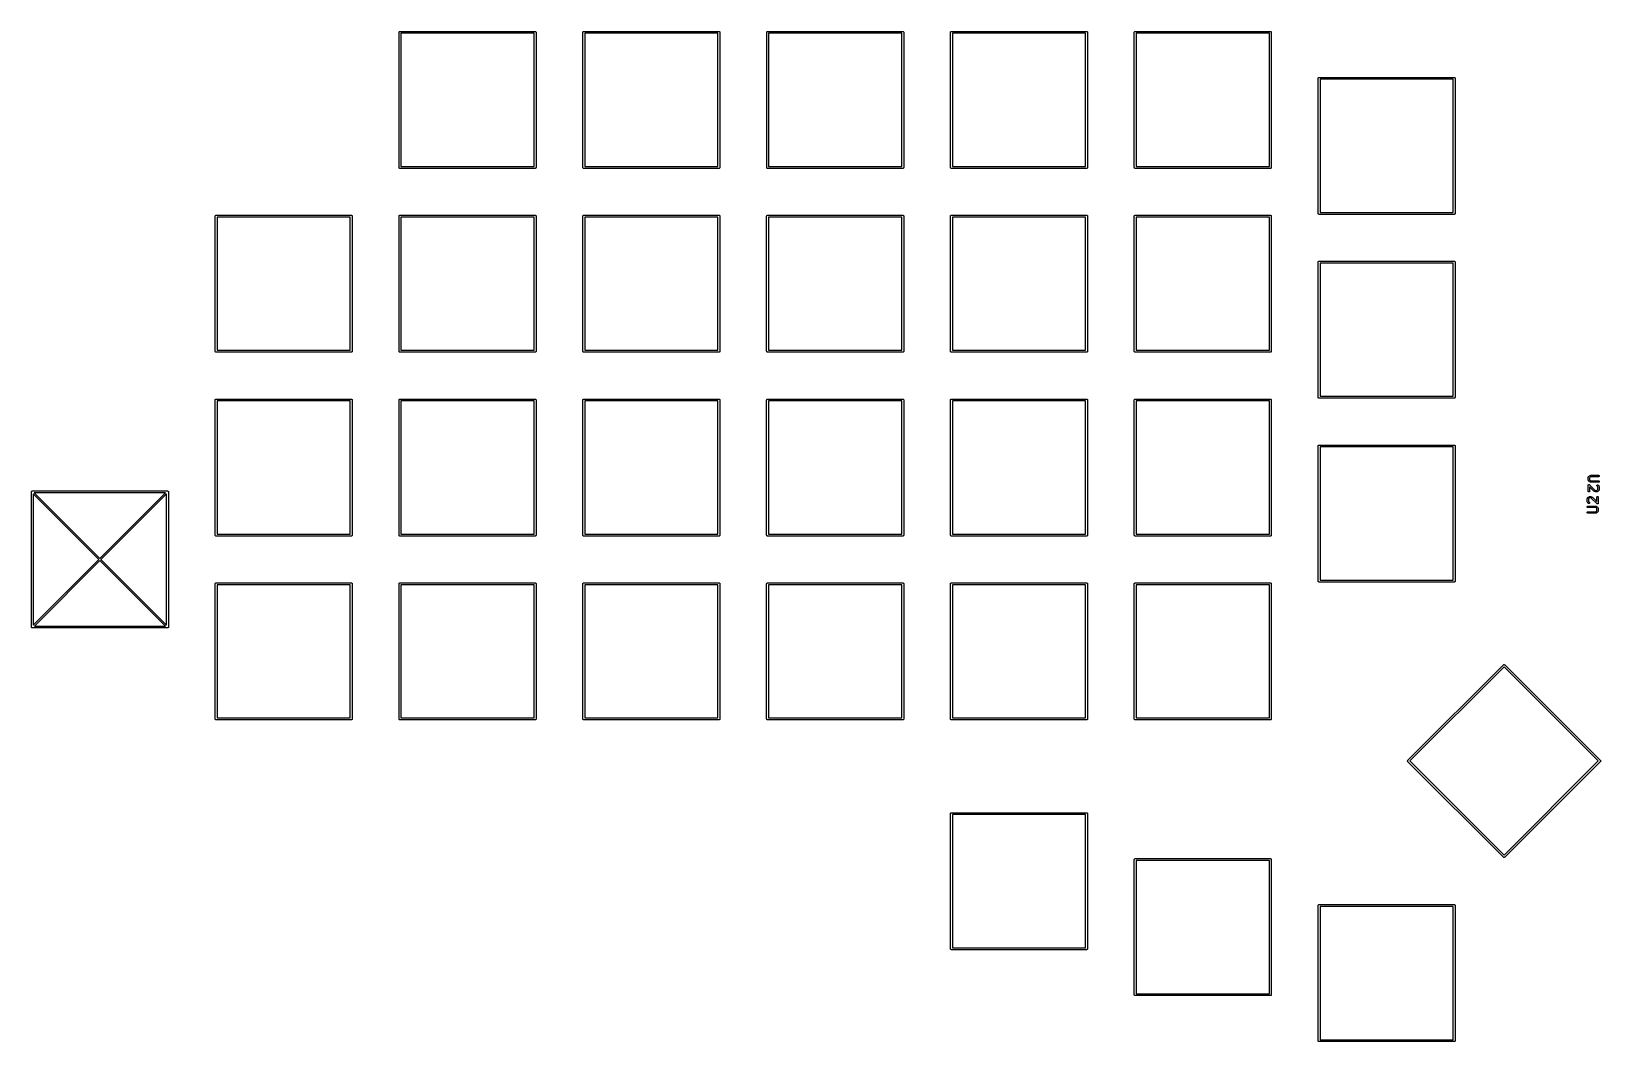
# Model space of a CAD drawing. Extents: x 50 to 213, y -147 to -43.
import ezdxf

# ---------------------------------------------------------------- set-up
doc = ezdxf.new("R2010")
doc.units = 0
doc.layers.add('BLACK', color=7, linetype='CONTINUOUS')

msp = doc.modelspace()

# ---------------------------------------------------------------- linework, layer by layer
at = {"layer": 'BLACK', "linetype": 'CONTINUOUS'}
for p, q in [((88.0392, -42.863), (88.0411, -42.8434)), ((88.0397, -42.8679), (88.0392, -42.863)), ((88.0397, -56.8574), (88.0397, -42.8679)), ((88.0411, -42.8434), (88.0469, -42.8245)), ((88.0469, -42.8245), (88.0562, -42.8072)), ((88.0562, -42.8072), (88.0686, -42.7919)), ((88.0686, -42.7919), (88.0839, -42.7795)), ((88.0839, -42.7795), (88.1012, -42.7702)), ((88.1012, -42.7702), (88.1201, -42.7644)), ((88.1201, -42.7644), (88.1348, -42.763)), ((88.1348, -42.763), (88.1397, -42.7625)), ((88.1397, -42.7625), (88.1446, -42.763)), ((88.1446, -42.763), (102.134, -42.763)), ((88.2397, -42.963), (88.2397, -56.7623)), ((102.039, -42.963), (88.2397, -42.963)), ((102.039, -56.7623), (102.039, -42.963)), ((102.134, -42.763), (102.139, -42.7625)), ((102.139, -42.7625), (102.144, -42.763)), ((102.144, -42.763), (102.159, -42.7644)), ((102.159, -42.7644), (102.177, -42.7702)), ((102.177, -42.7702), (102.195, -42.7795)), ((102.195, -42.7795), (102.21, -42.7919)), ((102.21, -42.7919), (102.223, -42.8072)), ((102.223, -42.8072), (102.232, -42.8245)), ((102.232, -42.8245), (102.238, -42.8434)), ((102.238, -42.8434), (102.239, -42.863)), ((102.239, -42.863), (102.239, -42.8679)), ((102.239, -42.8679), (102.239, -56.8574)), ((107.089, -42.863), (107.091, -42.8434)), ((107.09, -42.8679), (107.089, -42.863)), ((107.09, -56.8574), (107.09, -42.8679)), ((107.091, -42.8434), (107.097, -42.8245)), ((107.097, -42.8245), (107.106, -42.8072)), ((107.106, -42.8072), (107.119, -42.7919)), ((107.119, -42.7919), (107.134, -42.7795)), ((107.134, -42.7795), (107.151, -42.7702)), ((107.151, -42.7702), (107.17, -42.7644)), ((107.17, -42.7644), (107.185, -42.763)), ((107.185, -42.763), (107.19, -42.7625)), ((107.19, -42.7625), (107.195, -42.763)), ((107.195, -42.763), (121.184, -42.763)), ((107.29, -42.963), (107.29, -56.7623)), ((121.089, -42.963), (107.29, -42.963)), ((121.089, -56.7623), (121.089, -42.963)), ((121.184, -42.763), (121.189, -42.7625)), ((121.189, -42.7625), (121.194, -42.763)), ((121.194, -42.763), (121.209, -42.7644)), ((121.209, -42.7644), (121.227, -42.7702)), ((121.227, -42.7702), (121.245, -42.7795)), ((121.245, -42.7795), (121.26, -42.7919)), ((121.26, -42.7919), (121.273, -42.8072)), ((121.273, -42.8072), (121.282, -42.8245)), ((121.282, -42.8245), (121.288, -42.8434)), ((121.288, -42.8434), (121.289, -42.863)), ((121.289, -42.863), (121.289, -42.8679)), ((121.289, -42.8679), (121.289, -56.8574)), ((126.139, -42.863), (126.141, -42.8434)), ((126.14, -42.8679), (126.139, -42.863)), ((126.14, -56.8574), (126.14, -42.8679)), ((126.141, -42.8434), (126.147, -42.8245)), ((126.147, -42.8245), (126.156, -42.8072)), ((126.156, -42.8072), (126.169, -42.7919)), ((126.169, -42.7919), (126.184, -42.7795)), ((126.184, -42.7795), (126.201, -42.7702)), ((126.201, -42.7702), (126.22, -42.7644)), ((126.22, -42.7644), (126.235, -42.763)), ((126.235, -42.763), (126.24, -42.7625)), ((126.24, -42.7625), (126.245, -42.763)), ((126.245, -42.763), (140.234, -42.763)), ((126.34, -42.963), (126.34, -56.7623)), ((140.139, -42.963), (126.34, -42.963)), ((140.139, -56.7623), (140.139, -42.963)), ((140.234, -42.763), (140.239, -42.7625)), ((140.239, -42.7625), (140.244, -42.763)), ((140.244, -42.763), (140.259, -42.7644)), ((140.259, -42.7644), (140.277, -42.7702)), ((140.277, -42.7702), (140.295, -42.7795)), ((140.295, -42.7795), (140.31, -42.7919)), ((140.31, -42.7919), (140.323, -42.8072)), ((140.323, -42.8072), (140.332, -42.8245)), ((140.332, -42.8245), (140.338, -42.8434)), ((140.338, -42.8434), (140.339, -42.863)), ((140.339, -42.863), (140.339, -42.8679)), ((140.339, -42.8679), (140.339, -56.8574)), ((145.19, -42.863), (145.191, -42.8434)), ((145.19, -42.8679), (145.19, -42.863)), ((145.19, -56.8574), (145.19, -42.8679)), ((145.191, -42.8434), (145.197, -42.8245)), ((145.197, -42.8245), (145.206, -42.8072)), ((145.206, -42.8072), (145.219, -42.7919)), ((145.219, -42.7919), (145.234, -42.7795)), ((145.234, -42.7795), (145.252, -42.7702)), ((145.252, -42.7702), (145.27, -42.7644)), ((145.27, -42.7644), (145.285, -42.763)), ((145.285, -42.763), (145.29, -42.7625)), ((145.29, -42.7625), (145.295, -42.763)), ((145.295, -42.763), (159.284, -42.763)), ((145.39, -42.963), (145.39, -56.7623)), ((159.189, -42.963), (145.39, -42.963)), ((159.189, -56.7623), (159.189, -42.963)), ((159.284, -42.763), (159.289, -42.7625)), ((159.289, -42.7625), (159.294, -42.763)), ((159.294, -42.763), (159.309, -42.7644)), ((159.309, -42.7644), (159.327, -42.7702)), ((159.327, -42.7702), (159.345, -42.7795)), ((159.345, -42.7795), (159.36, -42.7919)), ((159.36, -42.7919), (159.373, -42.8072)), ((159.373, -42.8072), (159.382, -42.8245)), ((159.382, -42.8245), (159.388, -42.8434)), ((159.388, -42.8434), (159.389, -42.863)), ((159.389, -42.863), (159.389, -42.8679)), ((159.389, -42.8679), (159.389, -56.8574)), ((164.24, -42.863), (164.241, -42.8434)), ((164.24, -42.8679), (164.24, -42.863)), ((164.24, -56.8574), (164.24, -42.8679)), ((164.241, -42.8434), (164.247, -42.8245)), ((164.247, -42.8245), (164.256, -42.8072)), ((164.256, -42.8072), (164.269, -42.7919)), ((164.269, -42.7919), (164.284, -42.7795)), ((164.284, -42.7795), (164.302, -42.7702)), ((164.302, -42.7702), (164.32, -42.7644)), ((164.32, -42.7644), (164.335, -42.763)), ((164.335, -42.763), (164.34, -42.7625)), ((164.34, -42.7625), (164.345, -42.763)), ((164.345, -42.763), (178.334, -42.763)), ((164.44, -42.963), (164.44, -56.7623)), ((178.239, -42.963), (164.44, -42.963)), ((178.239, -56.7623), (178.239, -42.963)), ((178.334, -42.763), (178.339, -42.7625)), ((178.339, -42.7625), (178.344, -42.763)), ((178.344, -42.763), (178.359, -42.7644)), ((178.359, -42.7644), (178.377, -42.7702)), ((178.377, -42.7702), (178.395, -42.7795)), ((178.395, -42.7795), (178.41, -42.7919)), ((178.41, -42.7919), (178.423, -42.8072)), ((178.423, -42.8072), (178.432, -42.8245)), ((178.432, -42.8245), (178.438, -42.8434)), ((178.438, -42.8434), (178.439, -42.863)), ((178.439, -42.863), (178.439, -42.8679)), ((178.439, -42.8679), (178.439, -56.8574)), ((183.29, -47.626), (183.291, -47.6064)), ((183.29, -47.6309), (183.29, -47.626)), ((183.29, -61.6199), (183.29, -47.6309)), ((183.291, -47.6064), (183.297, -47.5875)), ((183.297, -47.5875), (183.306, -47.5702)), ((183.306, -47.5702), (183.319, -47.5549)), ((183.319, -47.5549), (183.334, -47.5425)), ((183.334, -47.5425), (183.352, -47.5332)), ((183.352, -47.5332), (183.37, -47.5274)), ((183.37, -47.5274), (183.385, -47.526)), ((183.385, -47.526), (183.39, -47.5255)), ((183.39, -47.5255), (183.395, -47.526)), ((183.395, -47.526), (197.384, -47.526)), ((183.49, -47.726), (183.49, -61.5248)), ((197.289, -47.726), (183.49, -47.726)), ((197.289, -61.5248), (197.289, -47.726)), ((197.384, -47.526), (197.389, -47.5255)), ((197.389, -47.5255), (197.394, -47.526)), ((197.394, -47.526), (197.409, -47.5274)), ((197.409, -47.5274), (197.427, -47.5332)), ((197.427, -47.5332), (197.445, -47.5425)), ((197.445, -47.5425), (197.46, -47.5549)), ((197.46, -47.5549), (197.473, -47.5702)), ((197.473, -47.5702), (197.482, -47.5875)), ((197.482, -47.5875), (197.488, -47.6064)), ((197.488, -47.6064), (197.489, -47.626)), ((197.489, -47.626), (197.489, -47.6309)), ((197.489, -47.6309), (197.489, -61.6199)), ((88.0392, -56.8623), (88.0397, -56.8574)), ((88.0411, -56.8819), (88.0392, -56.8623)), ((88.0469, -56.9008), (88.0411, -56.8819)), ((88.0562, -56.9181), (88.0469, -56.9008)), ((88.0686, -56.9334), (88.0562, -56.9181)), ((88.2397, -56.7623), (102.039, -56.7623)), ((102.223, -56.9181), (102.21, -56.9334)), ((102.232, -56.9008), (102.223, -56.9181)), ((102.238, -56.8819), (102.232, -56.9008)), ((102.239, -56.8623), (102.238, -56.8819)), ((102.239, -56.8574), (102.239, -56.8623)), ((107.089, -56.8623), (107.09, -56.8574)), ((107.091, -56.8819), (107.089, -56.8623)), ((107.097, -56.9008), (107.091, -56.8819)), ((107.106, -56.9181), (107.097, -56.9008)), ((107.119, -56.9334), (107.106, -56.9181)), ((107.29, -56.7623), (121.089, -56.7623)), ((121.273, -56.9181), (121.26, -56.9334)), ((121.282, -56.9008), (121.273, -56.9181)), ((121.288, -56.8819), (121.282, -56.9008)), ((121.289, -56.8623), (121.288, -56.8819)), ((121.289, -56.8574), (121.289, -56.8623)), ((126.139, -56.8623), (126.14, -56.8574)), ((126.141, -56.8819), (126.139, -56.8623)), ((126.147, -56.9008), (126.141, -56.8819)), ((126.156, -56.9181), (126.147, -56.9008)), ((126.169, -56.9334), (126.156, -56.9181)), ((126.34, -56.7623), (140.139, -56.7623)), ((140.323, -56.9181), (140.31, -56.9334)), ((140.332, -56.9008), (140.323, -56.9181)), ((140.338, -56.8819), (140.332, -56.9008)), ((140.339, -56.8623), (140.338, -56.8819)), ((140.339, -56.8574), (140.339, -56.8623)), ((145.19, -56.8623), (145.19, -56.8574)), ((145.191, -56.8819), (145.19, -56.8623)), ((145.197, -56.9008), (145.191, -56.8819)), ((145.206, -56.9181), (145.197, -56.9008)), ((145.219, -56.9334), (145.206, -56.9181)), ((145.39, -56.7623), (159.189, -56.7623)), ((159.373, -56.9181), (159.36, -56.9334)), ((159.382, -56.9008), (159.373, -56.9181)), ((159.388, -56.8819), (159.382, -56.9008)), ((159.389, -56.8623), (159.388, -56.8819)), ((159.389, -56.8574), (159.389, -56.8623)), ((164.24, -56.8623), (164.24, -56.8574)), ((164.241, -56.8819), (164.24, -56.8623)), ((164.247, -56.9008), (164.241, -56.8819)), ((164.256, -56.9181), (164.247, -56.9008)), ((164.269, -56.9334), (164.256, -56.9181)), ((164.44, -56.7623), (178.239, -56.7623)), ((178.423, -56.9181), (178.41, -56.9334)), ((178.432, -56.9008), (178.423, -56.9181)), ((178.438, -56.8819), (178.432, -56.9008)), ((178.439, -56.8623), (178.438, -56.8819)), ((178.439, -56.8574), (178.439, -56.8623)), ((88.0839, -56.9458), (88.0686, -56.9334)), ((88.1012, -56.9551), (88.0839, -56.9458)), ((88.1201, -56.9609), (88.1012, -56.9551)), ((88.1397, -56.9628), (88.1201, -56.9609)), ((88.1446, -56.9623), (88.1397, -56.9628)), ((102.134, -56.9623), (88.1446, -56.9623)), ((102.139, -56.9628), (102.134, -56.9623)), ((102.144, -56.9623), (102.139, -56.9628)), ((102.159, -56.9609), (102.144, -56.9623)), ((102.177, -56.9551), (102.159, -56.9609)), ((102.195, -56.9458), (102.177, -56.9551)), ((102.21, -56.9334), (102.195, -56.9458)), ((107.134, -56.9458), (107.119, -56.9334)), ((107.151, -56.9551), (107.134, -56.9458)), ((107.17, -56.9609), (107.151, -56.9551)), ((107.19, -56.9628), (107.17, -56.9609)), ((107.195, -56.9623), (107.19, -56.9628)), ((121.184, -56.9623), (107.195, -56.9623)), ((121.189, -56.9628), (121.184, -56.9623)), ((121.194, -56.9623), (121.189, -56.9628)), ((121.209, -56.9609), (121.194, -56.9623)), ((121.227, -56.9551), (121.209, -56.9609)), ((121.245, -56.9458), (121.227, -56.9551)), ((121.26, -56.9334), (121.245, -56.9458)), ((126.184, -56.9458), (126.169, -56.9334)), ((126.201, -56.9551), (126.184, -56.9458)), ((126.22, -56.9609), (126.201, -56.9551)), ((126.24, -56.9628), (126.22, -56.9609)), ((126.245, -56.9623), (126.24, -56.9628)), ((140.234, -56.9623), (126.245, -56.9623)), ((140.239, -56.9628), (140.234, -56.9623)), ((140.244, -56.9623), (140.239, -56.9628)), ((140.259, -56.9609), (140.244, -56.9623)), ((140.277, -56.9551), (140.259, -56.9609)), ((140.295, -56.9458), (140.277, -56.9551)), ((140.31, -56.9334), (140.295, -56.9458)), ((145.234, -56.9458), (145.219, -56.9334)), ((145.252, -56.9551), (145.234, -56.9458)), ((145.27, -56.9609), (145.252, -56.9551)), ((145.29, -56.9628), (145.27, -56.9609)), ((145.295, -56.9623), (145.29, -56.9628)), ((159.284, -56.9623), (145.295, -56.9623)), ((159.289, -56.9628), (159.284, -56.9623)), ((159.294, -56.9623), (159.289, -56.9628)), ((159.309, -56.9609), (159.294, -56.9623)), ((159.327, -56.9551), (159.309, -56.9609)), ((159.345, -56.9458), (159.327, -56.9551)), ((159.36, -56.9334), (159.345, -56.9458)), ((164.284, -56.9458), (164.269, -56.9334)), ((164.302, -56.9551), (164.284, -56.9458)), ((164.32, -56.9609), (164.302, -56.9551)), ((164.34, -56.9628), (164.32, -56.9609)), ((164.345, -56.9623), (164.34, -56.9628)), ((178.334, -56.9623), (164.345, -56.9623)), ((178.339, -56.9628), (178.334, -56.9623)), ((178.344, -56.9623), (178.339, -56.9628)), ((178.359, -56.9609), (178.344, -56.9623)), ((178.377, -56.9551), (178.359, -56.9609)), ((178.395, -56.9458), (178.377, -56.9551)), ((178.41, -56.9334), (178.395, -56.9458)), ((183.29, -61.6248), (183.29, -61.6199)), ((183.291, -61.6444), (183.29, -61.6248)), ((183.297, -61.6633), (183.291, -61.6444)), ((183.306, -61.6806), (183.297, -61.6633)), ((183.319, -61.6959), (183.306, -61.6806)), ((183.334, -61.7083), (183.319, -61.6959)), ((183.352, -61.7176), (183.334, -61.7083)), ((183.37, -61.7234), (183.352, -61.7176)), ((183.39, -61.7253), (183.37, -61.7234)), ((183.395, -61.7248), (183.39, -61.7253)), ((197.384, -61.7248), (183.395, -61.7248)), ((183.49, -61.5248), (197.289, -61.5248)), ((197.389, -61.7253), (197.384, -61.7248)), ((197.394, -61.7248), (197.389, -61.7253)), ((197.409, -61.7234), (197.394, -61.7248)), ((197.427, -61.7176), (197.409, -61.7234)), ((197.445, -61.7083), (197.427, -61.7176)), ((197.46, -61.6959), (197.445, -61.7083)), ((197.473, -61.6806), (197.46, -61.6959)), ((197.482, -61.6633), (197.473, -61.6806)), ((197.488, -61.6444), (197.482, -61.6633)), ((197.489, -61.6248), (197.488, -61.6444)), ((197.489, -61.6199), (197.489, -61.6248)), ((68.9892, -61.9131), (68.9911, -61.8935)), ((68.9897, -61.918), (68.9892, -61.9131)), ((68.9897, -75.9074), (68.9897, -61.918)), ((68.9911, -61.8935), (68.9969, -61.8746)), ((68.9969, -61.8746), (69.0062, -61.8573)), ((69.0062, -61.8573), (69.0186, -61.842)), ((69.0186, -61.842), (69.0339, -61.8296)), ((69.0339, -61.8296), (69.0512, -61.8203)), ((69.0512, -61.8203), (69.0701, -61.8145)), ((69.0701, -61.8145), (69.0848, -61.8131)), ((69.0848, -61.8131), (69.0897, -61.8126)), ((69.0897, -61.8126), (69.0946, -61.8131)), ((69.0946, -61.8131), (83.0841, -61.8131)), ((69.1897, -62.0131), (69.1897, -75.8123)), ((82.989, -62.0131), (69.1897, -62.0131)), ((82.989, -75.8123), (82.989, -62.0131)), ((83.0841, -61.8131), (83.089, -61.8126)), ((83.089, -61.8126), (83.0939, -61.8131)), ((83.0939, -61.8131), (83.1086, -61.8145)), ((83.1086, -61.8145), (83.1275, -61.8203)), ((83.1275, -61.8203), (83.1448, -61.8296)), ((83.1448, -61.8296), (83.1601, -61.842)), ((83.1601, -61.842), (83.1725, -61.8573)), ((83.1725, -61.8573), (83.1818, -61.8746)), ((83.1818, -61.8746), (83.1876, -61.8935)), ((83.1876, -61.8935), (83.1895, -61.9131)), ((83.1895, -61.9131), (83.189, -61.918)), ((83.189, -61.918), (83.189, -75.9074)), ((88.0392, -61.9131), (88.0411, -61.8935)), ((88.0397, -61.918), (88.0392, -61.9131)), ((88.0397, -75.9074), (88.0397, -61.918)), ((88.0411, -61.8935), (88.0469, -61.8746)), ((88.0469, -61.8746), (88.0562, -61.8573)), ((88.0562, -61.8573), (88.0686, -61.842)), ((88.0686, -61.842), (88.0839, -61.8296)), ((88.0839, -61.8296), (88.1012, -61.8203)), ((88.1012, -61.8203), (88.1201, -61.8145)), ((88.1201, -61.8145), (88.1348, -61.8131)), ((88.1348, -61.8131), (88.1397, -61.8126)), ((88.1397, -61.8126), (88.1446, -61.8131)), ((88.1446, -61.8131), (102.134, -61.8131)), ((88.2397, -62.0131), (88.2397, -75.8123)), ((102.039, -62.0131), (88.2397, -62.0131)), ((102.039, -75.8123), (102.039, -62.0131)), ((102.134, -61.8131), (102.139, -61.8126)), ((102.139, -61.8126), (102.144, -61.8131)), ((102.144, -61.8131), (102.159, -61.8145)), ((102.159, -61.8145), (102.177, -61.8203)), ((102.177, -61.8203), (102.195, -61.8296)), ((102.195, -61.8296), (102.21, -61.842)), ((102.21, -61.842), (102.223, -61.8573)), ((102.223, -61.8573), (102.232, -61.8746)), ((102.232, -61.8746), (102.238, -61.8935)), ((102.238, -61.8935), (102.239, -61.9131)), ((102.239, -61.9131), (102.239, -61.918)), ((102.239, -61.918), (102.239, -75.9074)), ((107.089, -61.9131), (107.091, -61.8935)), ((107.09, -61.918), (107.089, -61.9131)), ((107.09, -75.9074), (107.09, -61.918)), ((107.091, -61.8935), (107.097, -61.8746)), ((107.097, -61.8746), (107.106, -61.8573)), ((107.106, -61.8573), (107.119, -61.842)), ((107.119, -61.842), (107.134, -61.8296)), ((107.134, -61.8296), (107.151, -61.8203)), ((107.151, -61.8203), (107.17, -61.8145)), ((107.17, -61.8145), (107.185, -61.8131)), ((107.185, -61.8131), (107.19, -61.8126)), ((107.19, -61.8126), (107.195, -61.8131)), ((107.195, -61.8131), (121.184, -61.8131)), ((107.29, -62.0131), (107.29, -75.8123)), ((121.089, -62.0131), (107.29, -62.0131)), ((121.089, -75.8123), (121.089, -62.0131)), ((121.184, -61.8131), (121.189, -61.8126)), ((121.189, -61.8126), (121.194, -61.8131)), ((121.194, -61.8131), (121.209, -61.8145)), ((121.209, -61.8145), (121.227, -61.8203)), ((121.227, -61.8203), (121.245, -61.8296)), ((121.245, -61.8296), (121.26, -61.842)), ((121.26, -61.842), (121.273, -61.8573)), ((121.273, -61.8573), (121.282, -61.8746)), ((121.282, -61.8746), (121.288, -61.8935)), ((121.288, -61.8935), (121.289, -61.9131)), ((121.289, -61.9131), (121.289, -61.918)), ((121.289, -61.918), (121.289, -75.9074)), ((126.138, -61.9131), (126.14, -61.8935)), ((126.138, -61.918), (126.138, -61.9131)), ((126.138, -75.9074), (126.138, -61.918)), ((126.14, -61.8935), (126.145, -61.8746)), ((126.145, -61.8746), (126.155, -61.8573)), ((126.155, -61.8573), (126.167, -61.842)), ((126.167, -61.842), (126.182, -61.8296)), ((126.182, -61.8296), (126.2, -61.8203)), ((126.2, -61.8203), (126.219, -61.8145)), ((126.219, -61.8145), (126.233, -61.8131)), ((126.233, -61.8131), (126.238, -61.8126)), ((126.238, -61.8126), (126.243, -61.8131)), ((126.243, -61.8131), (140.234, -61.8131)), ((126.338, -62.0131), (126.338, -75.8123)), ((140.139, -62.0131), (126.338, -62.0131)), ((140.139, -75.8123), (140.139, -62.0131)), ((140.234, -61.8131), (140.239, -61.8126)), ((140.239, -61.8126), (140.244, -61.8131)), ((140.244, -61.8131), (140.259, -61.8145)), ((140.259, -61.8145), (140.277, -61.8203)), ((140.277, -61.8203), (140.295, -61.8296)), ((140.295, -61.8296), (140.31, -61.842)), ((140.31, -61.842), (140.323, -61.8573)), ((140.323, -61.8573), (140.332, -61.8746)), ((140.332, -61.8746), (140.338, -61.8935)), ((140.338, -61.8935), (140.339, -61.9131)), ((140.339, -61.9131), (140.339, -61.918)), ((140.339, -61.918), (140.339, -75.9074)), ((145.188, -61.9131), (145.189, -61.8935)), ((145.188, -61.918), (145.188, -61.9131)), ((145.188, -75.9074), (145.188, -61.918)), ((145.189, -61.8935), (145.195, -61.8746)), ((145.195, -61.8746), (145.204, -61.8573)), ((145.204, -61.8573), (145.217, -61.842)), ((145.217, -61.842), (145.232, -61.8296)), ((145.232, -61.8296), (145.25, -61.8203)), ((145.25, -61.8203), (145.268, -61.8145)), ((145.268, -61.8145), (145.283, -61.8131)), ((145.283, -61.8131), (145.288, -61.8126)), ((145.288, -61.8126), (145.293, -61.8131)), ((145.293, -61.8131), (159.284, -61.8131)), ((145.388, -62.0131), (145.388, -75.8123)), ((159.189, -62.0131), (145.388, -62.0131)), ((159.189, -75.8123), (159.189, -62.0131)), ((159.284, -61.8131), (159.289, -61.8126)), ((159.289, -61.8126), (159.294, -61.8131)), ((159.294, -61.8131), (159.309, -61.8145)), ((159.309, -61.8145), (159.327, -61.8203)), ((159.327, -61.8203), (159.345, -61.8296)), ((159.345, -61.8296), (159.36, -61.842)), ((159.36, -61.842), (159.373, -61.8573)), ((159.373, -61.8573), (159.382, -61.8746)), ((159.382, -61.8746), (159.388, -61.8935)), ((159.388, -61.8935), (159.389, -61.9131)), ((159.389, -61.9131), (159.389, -61.918)), ((159.389, -61.918), (159.389, -75.9074)), ((164.24, -61.9131), (164.241, -61.8935)), ((164.24, -61.918), (164.24, -61.9131)), ((164.24, -75.9074), (164.24, -61.918)), ((164.241, -61.8935), (164.247, -61.8746)), ((164.247, -61.8746), (164.256, -61.8573)), ((164.256, -61.8573), (164.269, -61.842)), ((164.269, -61.842), (164.284, -61.8296)), ((164.284, -61.8296), (164.302, -61.8203)), ((164.302, -61.8203), (164.32, -61.8145)), ((164.32, -61.8145), (164.335, -61.8131)), ((164.335, -61.8131), (164.34, -61.8126)), ((164.34, -61.8126), (164.345, -61.8131)), ((164.345, -61.8131), (178.334, -61.8131)), ((164.44, -62.0131), (164.44, -75.8123)), ((178.239, -62.0131), (164.44, -62.0131)), ((178.239, -75.8123), (178.239, -62.0131)), ((178.334, -61.8131), (178.339, -61.8126)), ((178.339, -61.8126), (178.344, -61.8131)), ((178.344, -61.8131), (178.359, -61.8145)), ((178.359, -61.8145), (178.377, -61.8203)), ((178.377, -61.8203), (178.395, -61.8296)), ((178.395, -61.8296), (178.41, -61.842)), ((178.41, -61.842), (178.423, -61.8573)), ((178.423, -61.8573), (178.432, -61.8746)), ((178.432, -61.8746), (178.438, -61.8935)), ((178.438, -61.8935), (178.439, -61.9131)), ((178.439, -61.9131), (178.439, -61.918)), ((178.439, -61.918), (178.439, -75.9074)), ((183.29, -66.6756), (183.291, -66.656)), ((183.29, -66.6805), (183.29, -66.6756)), ((183.291, -66.656), (183.297, -66.6371)), ((183.297, -66.6371), (183.306, -66.6198)), ((183.306, -66.6198), (183.319, -66.6045)), ((183.319, -66.6045), (183.334, -66.5921)), ((183.334, -66.5921), (183.352, -66.5828)), ((183.352, -66.5828), (183.37, -66.577)), ((183.37, -66.577), (183.385, -66.5756)), ((183.385, -66.5756), (183.39, -66.5751)), ((183.39, -66.5751), (183.395, -66.5756)), ((183.395, -66.5756), (197.384, -66.5756)), ((197.384, -66.5756), (197.389, -66.5751)), ((197.389, -66.5751), (197.394, -66.5756)), ((197.394, -66.5756), (197.409, -66.577)), ((197.409, -66.577), (197.427, -66.5828)), ((197.427, -66.5828), (197.445, -66.5921)), ((197.445, -66.5921), (197.46, -66.6045)), ((197.46, -66.6045), (197.473, -66.6198)), ((197.473, -66.6198), (197.482, -66.6371)), ((197.482, -66.6371), (197.488, -66.656)), ((197.488, -66.656), (197.489, -66.6756)), ((197.489, -66.6756), (197.489, -66.6805)), ((183.29, -80.6699), (183.29, -66.6805)), ((183.49, -66.7756), (183.49, -80.5748)), ((197.289, -66.7756), (183.49, -66.7756)), ((197.289, -80.5748), (197.289, -66.7756)), ((197.489, -66.6805), (197.489, -80.6699)), ((68.9892, -75.9123), (68.9897, -75.9074)), ((68.9911, -75.9319), (68.9892, -75.9123)), ((68.9969, -75.9508), (68.9911, -75.9319)), ((69.0062, -75.9681), (68.9969, -75.9508)), ((69.0186, -75.9834), (69.0062, -75.9681)), ((69.0339, -75.9958), (69.0186, -75.9834)), ((69.0512, -76.0051), (69.0339, -75.9958)), ((69.0701, -76.0109), (69.0512, -76.0051)), ((69.0897, -76.0128), (69.0701, -76.0109)), ((69.0946, -76.0123), (69.0897, -76.0128)), ((83.0841, -76.0123), (69.0946, -76.0123)), ((69.1897, -75.8123), (82.989, -75.8123)), ((83.089, -76.0128), (83.0841, -76.0123)), ((83.0939, -76.0123), (83.089, -76.0128)), ((83.1086, -76.0109), (83.0939, -76.0123)), ((83.1275, -76.0051), (83.1086, -76.0109)), ((83.1448, -75.9958), (83.1275, -76.0051)), ((83.1601, -75.9834), (83.1448, -75.9958)), ((83.1725, -75.9681), (83.1601, -75.9834)), ((83.1818, -75.9508), (83.1725, -75.9681)), ((83.1876, -75.9319), (83.1818, -75.9508)), ((83.1895, -75.9123), (83.1876, -75.9319)), ((83.189, -75.9074), (83.1895, -75.9123)), ((88.0392, -75.9123), (88.0397, -75.9074)), ((88.0411, -75.9319), (88.0392, -75.9123)), ((88.0469, -75.9508), (88.0411, -75.9319)), ((88.0562, -75.9681), (88.0469, -75.9508)), ((88.0686, -75.9834), (88.0562, -75.9681)), ((88.0839, -75.9958), (88.0686, -75.9834)), ((88.1012, -76.0051), (88.0839, -75.9958)), ((88.1201, -76.0109), (88.1012, -76.0051)), ((88.1397, -76.0128), (88.1201, -76.0109)), ((88.1446, -76.0123), (88.1397, -76.0128)), ((102.134, -76.0123), (88.1446, -76.0123)), ((88.2397, -75.8123), (102.039, -75.8123)), ((102.139, -76.0128), (102.134, -76.0123)), ((102.144, -76.0123), (102.139, -76.0128)), ((102.159, -76.0109), (102.144, -76.0123)), ((102.177, -76.0051), (102.159, -76.0109)), ((102.195, -75.9958), (102.177, -76.0051)), ((102.21, -75.9834), (102.195, -75.9958)), ((102.223, -75.9681), (102.21, -75.9834)), ((102.232, -75.9508), (102.223, -75.9681)), ((102.238, -75.9319), (102.232, -75.9508)), ((102.239, -75.9123), (102.238, -75.9319)), ((102.239, -75.9074), (102.239, -75.9123)), ((107.089, -75.9123), (107.09, -75.9074)), ((107.091, -75.9319), (107.089, -75.9123)), ((107.097, -75.9508), (107.091, -75.9319)), ((107.106, -75.9681), (107.097, -75.9508)), ((107.119, -75.9834), (107.106, -75.9681)), ((107.134, -75.9958), (107.119, -75.9834)), ((107.151, -76.0051), (107.134, -75.9958)), ((107.17, -76.0109), (107.151, -76.0051)), ((107.19, -76.0128), (107.17, -76.0109)), ((107.195, -76.0123), (107.19, -76.0128)), ((121.184, -76.0123), (107.195, -76.0123)), ((107.29, -75.8123), (121.089, -75.8123)), ((121.189, -76.0128), (121.184, -76.0123)), ((121.194, -76.0123), (121.189, -76.0128)), ((121.209, -76.0109), (121.194, -76.0123)), ((121.227, -76.0051), (121.209, -76.0109)), ((121.245, -75.9958), (121.227, -76.0051)), ((121.26, -75.9834), (121.245, -75.9958)), ((121.273, -75.9681), (121.26, -75.9834)), ((121.282, -75.9508), (121.273, -75.9681)), ((121.288, -75.9319), (121.282, -75.9508)), ((121.289, -75.9123), (121.288, -75.9319)), ((121.289, -75.9074), (121.289, -75.9123)), ((126.138, -75.9123), (126.138, -75.9074)), ((126.14, -75.9319), (126.138, -75.9123)), ((126.145, -75.9508), (126.14, -75.9319)), ((126.155, -75.9681), (126.145, -75.9508)), ((126.167, -75.9834), (126.155, -75.9681)), ((126.182, -75.9958), (126.167, -75.9834)), ((126.2, -76.0051), (126.182, -75.9958)), ((126.219, -76.0109), (126.2, -76.0051)), ((126.238, -76.0128), (126.219, -76.0109)), ((126.243, -76.0123), (126.238, -76.0128)), ((140.234, -76.0123), (126.243, -76.0123)), ((126.338, -75.8123), (140.139, -75.8123)), ((140.239, -76.0128), (140.234, -76.0123)), ((140.244, -76.0123), (140.239, -76.0128)), ((140.259, -76.0109), (140.244, -76.0123)), ((140.277, -76.0051), (140.259, -76.0109)), ((140.295, -75.9958), (140.277, -76.0051)), ((140.31, -75.9834), (140.295, -75.9958)), ((140.323, -75.9681), (140.31, -75.9834)), ((140.332, -75.9508), (140.323, -75.9681)), ((140.338, -75.9319), (140.332, -75.9508)), ((140.339, -75.9123), (140.338, -75.9319)), ((140.339, -75.9074), (140.339, -75.9123)), ((145.188, -75.9123), (145.188, -75.9074)), ((145.189, -75.9319), (145.188, -75.9123)), ((145.195, -75.9508), (145.189, -75.9319)), ((145.204, -75.9681), (145.195, -75.9508)), ((145.217, -75.9834), (145.204, -75.9681)), ((145.232, -75.9958), (145.217, -75.9834)), ((145.25, -76.0051), (145.232, -75.9958)), ((145.268, -76.0109), (145.25, -76.0051)), ((145.288, -76.0128), (145.268, -76.0109)), ((145.293, -76.0123), (145.288, -76.0128)), ((159.284, -76.0123), (145.293, -76.0123)), ((145.388, -75.8123), (159.189, -75.8123)), ((159.289, -76.0128), (159.284, -76.0123)), ((159.294, -76.0123), (159.289, -76.0128)), ((159.309, -76.0109), (159.294, -76.0123)), ((159.327, -76.0051), (159.309, -76.0109)), ((159.345, -75.9958), (159.327, -76.0051)), ((159.36, -75.9834), (159.345, -75.9958)), ((159.373, -75.9681), (159.36, -75.9834)), ((159.382, -75.9508), (159.373, -75.9681)), ((159.388, -75.9319), (159.382, -75.9508)), ((159.389, -75.9123), (159.388, -75.9319)), ((159.389, -75.9074), (159.389, -75.9123)), ((164.24, -75.9123), (164.24, -75.9074)), ((164.241, -75.9319), (164.24, -75.9123)), ((164.247, -75.9508), (164.241, -75.9319)), ((164.256, -75.9681), (164.247, -75.9508)), ((164.269, -75.9834), (164.256, -75.9681)), ((164.284, -75.9958), (164.269, -75.9834)), ((164.302, -76.0051), (164.284, -75.9958)), ((164.32, -76.0109), (164.302, -76.0051)), ((164.34, -76.0128), (164.32, -76.0109)), ((164.345, -76.0123), (164.34, -76.0128)), ((178.334, -76.0123), (164.345, -76.0123)), ((164.44, -75.8123), (178.239, -75.8123)), ((178.339, -76.0128), (178.334, -76.0123)), ((178.344, -76.0123), (178.339, -76.0128)), ((178.359, -76.0109), (178.344, -76.0123)), ((178.377, -76.0051), (178.359, -76.0109)), ((178.395, -75.9958), (178.377, -76.0051)), ((178.41, -75.9834), (178.395, -75.9958)), ((178.423, -75.9681), (178.41, -75.9834)), ((178.432, -75.9508), (178.423, -75.9681)), ((178.438, -75.9319), (178.432, -75.9508)), ((178.439, -75.9123), (178.438, -75.9319)), ((178.439, -75.9074), (178.439, -75.9123)), ((68.9892, -80.9631), (68.9911, -80.9435)), ((68.9897, -80.968), (68.9892, -80.9631)), ((68.9897, -94.9574), (68.9897, -80.968)), ((68.9911, -80.9435), (68.9969, -80.9246)), ((68.9969, -80.9246), (69.0062, -80.9073)), ((69.0062, -80.9073), (69.0186, -80.892)), ((69.0186, -80.892), (69.0339, -80.8796)), ((69.0339, -80.8796), (69.0512, -80.8703)), ((69.0512, -80.8703), (69.0701, -80.8645)), ((69.0701, -80.8645), (69.0848, -80.8631)), ((69.0848, -80.8631), (69.0897, -80.8626)), ((69.0897, -80.8626), (69.0946, -80.8631)), ((69.0946, -80.8631), (83.0841, -80.8631)), ((69.1897, -81.0631), (69.1897, -94.8623)), ((82.989, -81.0631), (69.1897, -81.0631)), ((82.989, -94.8623), (82.989, -81.0631)), ((83.0841, -80.8631), (83.089, -80.8626)), ((83.089, -80.8626), (83.0939, -80.8631)), ((83.0939, -80.8631), (83.1086, -80.8645)), ((83.1086, -80.8645), (83.1275, -80.8703)), ((83.1275, -80.8703), (83.1448, -80.8796)), ((83.1448, -80.8796), (83.1601, -80.892)), ((83.1601, -80.892), (83.1725, -80.9073)), ((83.1725, -80.9073), (83.1818, -80.9246)), ((83.1818, -80.9246), (83.1876, -80.9435)), ((83.1876, -80.9435), (83.1895, -80.9631)), ((83.1895, -80.9631), (83.189, -80.968)), ((83.189, -80.968), (83.189, -94.9574)), ((88.0392, -80.9631), (88.0411, -80.9435)), ((88.0397, -80.968), (88.0392, -80.9631)), ((88.0397, -94.9574), (88.0397, -80.968)), ((88.0411, -80.9435), (88.0469, -80.9246)), ((88.0469, -80.9246), (88.0562, -80.9073)), ((88.0562, -80.9073), (88.0686, -80.892)), ((88.0686, -80.892), (88.0839, -80.8796)), ((88.0839, -80.8796), (88.1012, -80.8703)), ((88.1012, -80.8703), (88.1201, -80.8645)), ((88.1201, -80.8645), (88.1348, -80.8631)), ((88.1348, -80.8631), (88.1397, -80.8626)), ((88.1397, -80.8626), (88.1446, -80.8631)), ((88.1446, -80.8631), (102.134, -80.8631)), ((88.2397, -81.0631), (88.2397, -94.8623)), ((102.039, -81.0631), (88.2397, -81.0631)), ((102.039, -94.8623), (102.039, -81.0631)), ((102.134, -80.8631), (102.139, -80.8626)), ((102.139, -80.8626), (102.144, -80.8631)), ((102.144, -80.8631), (102.159, -80.8645)), ((102.159, -80.8645), (102.177, -80.8703)), ((102.177, -80.8703), (102.195, -80.8796)), ((102.195, -80.8796), (102.21, -80.892)), ((102.21, -80.892), (102.223, -80.9073)), ((102.223, -80.9073), (102.232, -80.9246)), ((102.232, -80.9246), (102.238, -80.9435)), ((102.238, -80.9435), (102.239, -80.9631)), ((102.239, -80.9631), (102.239, -80.968)), ((102.239, -80.968), (102.239, -94.9574)), ((107.089, -80.9631), (107.091, -80.9435)), ((107.09, -80.968), (107.089, -80.9631)), ((107.09, -94.9574), (107.09, -80.968)), ((107.091, -80.9435), (107.097, -80.9246)), ((107.097, -80.9246), (107.106, -80.9073)), ((107.106, -80.9073), (107.119, -80.892)), ((107.119, -80.892), (107.134, -80.8796)), ((107.134, -80.8796), (107.151, -80.8703)), ((107.151, -80.8703), (107.17, -80.8645)), ((107.17, -80.8645), (107.185, -80.8631)), ((107.185, -80.8631), (107.19, -80.8626)), ((107.19, -80.8626), (107.195, -80.8631)), ((107.195, -80.8631), (121.184, -80.8631)), ((107.29, -81.0631), (107.29, -94.8623)), ((121.089, -81.0631), (107.29, -81.0631)), ((121.089, -94.8623), (121.089, -81.0631)), ((121.184, -80.8631), (121.189, -80.8626)), ((121.189, -80.8626), (121.194, -80.8631)), ((121.194, -80.8631), (121.209, -80.8645)), ((121.209, -80.8645), (121.227, -80.8703)), ((121.227, -80.8703), (121.245, -80.8796)), ((121.245, -80.8796), (121.26, -80.892)), ((121.26, -80.892), (121.273, -80.9073)), ((121.273, -80.9073), (121.282, -80.9246)), ((121.282, -80.9246), (121.288, -80.9435)), ((121.288, -80.9435), (121.289, -80.9631)), ((121.289, -80.9631), (121.289, -80.968)), ((121.289, -80.968), (121.289, -94.9574)), ((126.138, -80.9631), (126.14, -80.9435)), ((126.138, -80.968), (126.138, -80.9631)), ((126.138, -94.9574), (126.138, -80.968)), ((126.14, -80.9435), (126.145, -80.9246)), ((126.145, -80.9246), (126.155, -80.9073)), ((126.155, -80.9073), (126.167, -80.892)), ((126.167, -80.892), (126.182, -80.8796)), ((126.182, -80.8796), (126.2, -80.8703)), ((126.2, -80.8703), (126.219, -80.8645)), ((126.219, -80.8645), (126.233, -80.8631)), ((126.233, -80.8631), (126.238, -80.8626)), ((126.238, -80.8626), (126.243, -80.8631)), ((126.243, -80.8631), (140.234, -80.8631)), ((126.338, -81.0631), (126.338, -94.8623)), ((140.139, -81.0631), (126.338, -81.0631)), ((140.139, -94.8623), (140.139, -81.0631)), ((140.234, -80.8631), (140.239, -80.8626)), ((140.239, -80.8626), (140.244, -80.8631)), ((140.244, -80.8631), (140.259, -80.8645)), ((140.259, -80.8645), (140.277, -80.8703)), ((140.277, -80.8703), (140.295, -80.8796)), ((140.295, -80.8796), (140.31, -80.892)), ((140.31, -80.892), (140.323, -80.9073)), ((140.323, -80.9073), (140.332, -80.9246)), ((140.332, -80.9246), (140.338, -80.9435)), ((140.338, -80.9435), (140.339, -80.9631)), ((140.339, -80.9631), (140.339, -80.968)), ((140.339, -80.968), (140.339, -94.9574)), ((145.188, -80.9631), (145.189, -80.9435)), ((145.188, -80.968), (145.188, -80.9631)), ((145.188, -94.9574), (145.188, -80.968)), ((145.189, -80.9435), (145.195, -80.9246)), ((145.195, -80.9246), (145.204, -80.9073)), ((145.204, -80.9073), (145.217, -80.892)), ((145.217, -80.892), (145.232, -80.8796)), ((145.232, -80.8796), (145.25, -80.8703)), ((145.25, -80.8703), (145.268, -80.8645)), ((145.268, -80.8645), (145.283, -80.8631)), ((145.283, -80.8631), (145.288, -80.8626)), ((145.288, -80.8626), (145.293, -80.8631)), ((145.293, -80.8631), (159.284, -80.8631)), ((145.388, -81.0631), (145.388, -94.8623)), ((159.189, -81.0631), (145.388, -81.0631)), ((159.189, -94.8623), (159.189, -81.0631)), ((159.284, -80.8631), (159.289, -80.8626)), ((159.289, -80.8626), (159.294, -80.8631)), ((159.294, -80.8631), (159.309, -80.8645)), ((159.309, -80.8645), (159.327, -80.8703)), ((159.327, -80.8703), (159.345, -80.8796)), ((159.345, -80.8796), (159.36, -80.892)), ((159.36, -80.892), (159.373, -80.9073)), ((159.373, -80.9073), (159.382, -80.9246)), ((159.382, -80.9246), (159.388, -80.9435)), ((159.388, -80.9435), (159.389, -80.9631)), ((159.389, -80.9631), (159.389, -80.968)), ((159.389, -80.968), (159.389, -94.9574)), ((164.24, -80.9631), (164.241, -80.9435)), ((164.24, -80.968), (164.24, -80.9631)), ((164.24, -94.9574), (164.24, -80.968)), ((164.241, -80.9435), (164.247, -80.9246)), ((164.247, -80.9246), (164.256, -80.9073)), ((164.256, -80.9073), (164.269, -80.892)), ((164.269, -80.892), (164.284, -80.8796)), ((164.284, -80.8796), (164.302, -80.8703)), ((164.302, -80.8703), (164.32, -80.8645)), ((164.32, -80.8645), (164.335, -80.8631)), ((164.335, -80.8631), (164.34, -80.8626)), ((164.34, -80.8626), (164.345, -80.8631)), ((164.345, -80.8631), (178.334, -80.8631)), ((164.44, -81.0631), (164.44, -94.8623)), ((178.239, -81.0631), (164.44, -81.0631)), ((178.239, -94.8623), (178.239, -81.0631)), ((178.334, -80.8631), (178.339, -80.8626)), ((178.339, -80.8626), (178.344, -80.8631)), ((178.344, -80.8631), (178.359, -80.8645)), ((178.359, -80.8645), (178.377, -80.8703)), ((178.377, -80.8703), (178.395, -80.8796)), ((178.395, -80.8796), (178.41, -80.892)), ((178.41, -80.892), (178.423, -80.9073)), ((178.423, -80.9073), (178.432, -80.9246)), ((178.432, -80.9246), (178.438, -80.9435)), ((178.438, -80.9435), (178.439, -80.9631)), ((178.439, -80.9631), (178.439, -80.968)), ((178.439, -80.968), (178.439, -94.9574)), ((183.29, -80.6748), (183.29, -80.6699)), ((183.291, -80.6944), (183.29, -80.6748)), ((183.297, -80.7133), (183.291, -80.6944)), ((183.306, -80.7306), (183.297, -80.7133)), ((183.319, -80.7459), (183.306, -80.7306)), ((183.334, -80.7583), (183.319, -80.7459)), ((183.352, -80.7676), (183.334, -80.7583)), ((183.37, -80.7734), (183.352, -80.7676)), ((183.39, -80.7753), (183.37, -80.7734)), ((183.395, -80.7748), (183.39, -80.7753)), ((197.384, -80.7748), (183.395, -80.7748)), ((183.49, -80.5748), (197.289, -80.5748)), ((197.389, -80.7753), (197.384, -80.7748)), ((197.394, -80.7748), (197.389, -80.7753)), ((197.409, -80.7734), (197.394, -80.7748)), ((197.427, -80.7676), (197.409, -80.7734)), ((197.445, -80.7583), (197.427, -80.7676)), ((197.46, -80.7459), (197.445, -80.7583)), ((197.473, -80.7306), (197.46, -80.7459)), ((197.482, -80.7133), (197.473, -80.7306)), ((197.488, -80.6944), (197.482, -80.7133)), ((197.489, -80.6748), (197.488, -80.6944)), ((197.489, -80.6699), (197.489, -80.6748)), ((183.29, -85.7256), (183.291, -85.706)), ((183.29, -85.7305), (183.29, -85.7256)), ((183.29, -99.7199), (183.29, -85.7305)), ((183.291, -85.706), (183.297, -85.6871)), ((183.297, -85.6871), (183.306, -85.6698)), ((183.306, -85.6698), (183.319, -85.6545)), ((183.319, -85.6545), (183.334, -85.6421)), ((183.334, -85.6421), (183.352, -85.6328)), ((183.352, -85.6328), (183.37, -85.627)), ((183.37, -85.627), (183.385, -85.6256)), ((183.385, -85.6256), (183.39, -85.6251)), ((183.39, -85.6251), (183.395, -85.6256)), ((183.395, -85.6256), (197.384, -85.6256)), ((183.49, -85.8256), (183.49, -99.6248)), ((197.289, -85.8256), (183.49, -85.8256)), ((197.289, -99.6248), (197.289, -85.8256)), ((197.384, -85.6256), (197.389, -85.6251)), ((197.389, -85.6251), (197.394, -85.6256)), ((197.394, -85.6256), (197.409, -85.627)), ((197.409, -85.627), (197.427, -85.6328)), ((197.427, -85.6328), (197.445, -85.6421)), ((197.445, -85.6421), (197.46, -85.6545)), ((197.46, -85.6545), (197.473, -85.6698)), ((197.473, -85.6698), (197.482, -85.6871)), ((197.482, -85.6871), (197.488, -85.706)), ((197.488, -85.706), (197.489, -85.7256)), ((197.489, -85.7256), (197.489, -85.7305)), ((197.489, -85.7305), (197.489, -99.7199)), ((211.277, -89.0218), (211.278, -89.0167)), ((211.277, -89.024), (211.277, -89.0218)), ((211.277, -89.0262), (211.277, -89.024)), ((211.277, -89.0272), (211.277, -89.0262)), ((211.277, -89.2177), (211.277, -89.0272)), ((211.277, -89.2199), (211.277, -89.2177)), ((211.277, -89.2221), (211.277, -89.2199)), ((211.278, -89.2271), (211.277, -89.2221)), ((211.278, -89.0167), (211.279, -89.0116)), ((211.278, -89.2323), (211.278, -89.2271)), ((211.279, -89.2344), (211.278, -89.2323)), ((211.279, -89.0095), (211.28, -89.0073)), ((211.279, -89.0116), (211.279, -89.0095)), ((211.279, -89.2365), (211.279, -89.2344)), ((211.281, -89.2414), (211.279, -89.2365)), ((211.28, -89.0073), (211.282, -89.0025)), ((211.283, -89.2463), (211.281, -89.2414)), ((211.282, -89.0025), (211.283, -88.9977)), ((211.283, -88.9977), (211.284, -88.9957)), ((211.284, -89.2482), (211.283, -89.2463)), ((211.284, -88.9957), (211.285, -88.9937)), ((211.284, -89.2503), (211.284, -89.2482)), ((211.285, -89.2512), (211.284, -89.2503)), ((211.285, -88.9937), (211.333, -88.8984)), ((211.333, -89.3465), (211.285, -89.2512)), ((211.333, -88.8975), (211.335, -88.894)), ((211.333, -88.8984), (211.333, -88.8975)), ((211.335, -89.35), (211.333, -89.3465)), ((211.335, -88.894), (211.337, -88.8903)), ((211.337, -89.3538), (211.335, -89.35)), ((211.337, -88.8903), (211.339, -88.8878)), ((211.339, -89.3562), (211.337, -89.3538)), ((211.339, -88.8878), (211.341, -88.8852)), ((211.34, -89.3589), (211.339, -89.3562)), ((211.343, -89.3619), (211.34, -89.3589)), ((211.341, -88.8852), (211.344, -88.8822)), ((211.346, -89.3652), (211.343, -89.3619)), ((211.344, -88.8822), (211.347, -88.8789)), ((211.347, -89.366), (211.346, -89.3652)), ((211.347, -88.8789), (211.394, -88.8313)), ((211.394, -89.4136), (211.347, -89.366)), ((211.394, -88.8313), (211.395, -88.8306)), ((211.397, -89.4163), (211.394, -89.4136)), ((211.395, -88.8306), (211.398, -88.828)), ((211.401, -89.4192), (211.397, -89.4163)), ((211.398, -88.828), (211.401, -88.8251)), ((211.401, -88.8251), (211.404, -88.8234)), ((211.403, -89.4209), (211.401, -89.4192)), ((211.406, -89.4229), (211.403, -89.4209)), ((211.404, -88.8234), (211.406, -88.8215)), ((211.406, -88.8215), (211.41, -88.8195)), ((211.409, -89.4249), (211.406, -89.4229)), ((211.413, -89.4272), (211.409, -89.4249)), ((211.41, -88.8195), (211.414, -88.8173)), ((211.414, -89.4276), (211.413, -89.4272)), ((211.414, -88.8173), (211.509, -88.7697)), ((211.509, -89.4752), (211.414, -89.4276)), ((211.461, -88.9764), (211.427, -89.0449)), ((211.427, -89.0449), (211.427, -89.2)), ((211.427, -89.2), (211.461, -89.2685)), ((211.492, -88.946), (211.461, -88.9764)), ((211.461, -89.2685), (211.492, -89.2989)), ((211.56, -88.9117), (211.492, -88.946)), ((211.492, -89.2989), (211.56, -89.3332)), ((211.509, -88.7697), (211.51, -88.7692)), ((211.51, -88.7692), (211.512, -88.7684)), ((211.512, -88.7684), (211.514, -88.7674)), ((211.514, -88.7674), (211.519, -88.7659)), ((211.519, -88.7659), (211.524, -88.7641)), ((211.524, -88.7641), (211.526, -88.7638)), ((211.526, -88.7638), (211.528, -88.7632)), ((211.528, -88.7632), (211.533, -88.7627)), ((211.533, -88.7627), (211.538, -88.7619)), ((211.538, -88.7619), (211.54, -88.7619)), ((211.54, -88.7619), (211.543, -88.7617)), ((211.543, -88.7617), (212.352, -88.7617)), ((212.352, -88.9117), (211.56, -88.9117)), ((211.56, -89.3332), (212.352, -89.3332)), ((212.352, -88.7617), (212.353, -88.7617)), ((212.367, -88.9103), (212.352, -88.9117)), ((212.352, -89.3332), (212.353, -89.3332)), ((212.353, -88.7617), (212.368, -88.7634)), ((212.353, -89.3332), (212.368, -89.3348)), ((212.381, -88.9061), (212.367, -88.9103)), ((212.368, -88.7634), (212.382, -88.7678)), ((212.368, -89.3348), (212.382, -89.3392)), ((212.394, -88.8992), (212.381, -88.9061)), ((212.382, -88.7678), (212.394, -88.7749)), ((212.382, -89.3392), (212.394, -89.3463)), ((212.394, -88.7749), (212.406, -88.7843)), ((212.405, -88.89), (212.394, -88.8992)), ((212.394, -89.3463), (212.406, -89.3557)), ((212.414, -88.8787), (212.405, -88.89)), ((212.406, -88.7843), (212.415, -88.7957)), ((212.406, -89.3557), (212.415, -89.3671)), ((212.421, -88.8658), (212.414, -88.8787)), ((212.421, -89.4372), (212.414, -89.4501)), ((212.415, -88.7957), (212.422, -88.8086)), ((212.415, -89.3671), (212.422, -89.3801)), ((212.426, -88.8518), (212.421, -88.8658)), ((212.426, -89.4232), (212.421, -89.4372)), ((212.422, -88.8086), (212.426, -88.8227)), ((212.422, -89.3801), (212.426, -89.3941)), ((212.426, -88.8227), (212.427, -88.8373)), ((212.427, -88.8373), (212.426, -88.8518)), ((212.426, -89.3941), (212.427, -89.4087)), ((212.427, -89.4087), (212.426, -89.4232)), ((49.9392, -90.4881), (49.9411, -90.4685)), ((49.9397, -90.493), (49.9392, -90.4881)), ((49.9397, -104.482), (49.9397, -90.493)), ((49.9411, -90.4685), (49.9469, -90.4496)), ((49.9469, -90.4496), (49.9562, -90.4323)), ((49.9562, -90.4323), (49.9686, -90.417)), ((49.9686, -90.417), (49.9839, -90.4046)), ((49.9839, -90.4046), (50.0012, -90.3953)), ((50.0012, -90.3953), (50.0201, -90.3895)), ((50.0201, -90.3895), (50.0348, -90.3881)), ((50.0348, -90.3881), (50.0397, -90.3876)), ((50.0397, -90.3876), (50.0446, -90.3881)), ((50.0446, -90.3881), (64.0341, -90.3881)), ((56.9334, -97.4936), (50.1397, -90.7)), ((50.1397, -90.7), (50.1397, -104.287)), ((50.2399, -90.5881), (57.0394, -97.3876)), ((63.8389, -90.5881), (50.2399, -90.5881)), ((57.0394, -97.3876), (63.8389, -90.5881)), ((63.939, -90.7001), (57.1455, -97.4936)), ((63.939, -104.287), (63.939, -90.7001)), ((64.0341, -90.3881), (64.039, -90.3876)), ((64.039, -90.3876), (64.0439, -90.3881)), ((64.0439, -90.3881), (64.0586, -90.3895)), ((64.0586, -90.3895), (64.0775, -90.3953)), ((64.0775, -90.3953), (64.0948, -90.4046)), ((64.0948, -90.4046), (64.1101, -90.417)), ((64.1101, -90.417), (64.1225, -90.4323)), ((64.1225, -90.4323), (64.1318, -90.4496)), ((64.1318, -90.4496), (64.1376, -90.4685)), ((64.1376, -90.4685), (64.1395, -90.4881)), ((64.1395, -90.4881), (64.139, -90.493)), ((64.139, -90.493), (64.139, -104.482)), ((211.241, -91.0813), (211.289, -91.0337)), ((211.277, -89.7881), (211.278, -89.7809)), ((211.277, -89.7883), (211.277, -89.7881)), ((211.277, -89.7891), (211.277, -89.7883)), ((211.277, -89.7883), (211.277, -89.7883)), ((211.277, -89.7883), (211.277, -89.7883)), ((211.277, -90.4082), (211.277, -89.7891)), ((211.278, -90.4227), (211.277, -90.4082)), ((211.278, -89.7809), (211.279, -89.7738)), ((211.283, -90.4367), (211.278, -90.4227)), ((211.279, -89.7735), (211.281, -89.7667)), ((211.279, -89.7737), (211.279, -89.7735)), ((211.279, -89.7738), (211.279, -89.7737)), ((211.281, -89.7667), (211.283, -89.7598)), ((211.283, -89.7596), (211.287, -89.7533)), ((211.283, -89.7597), (211.283, -89.7596)), ((211.283, -89.7598), (211.283, -89.7597)), ((211.29, -90.4497), (211.283, -90.4367)), ((211.287, -89.7533), (211.29, -89.747)), ((211.289, -91.0337), (211.29, -91.033)), ((211.29, -89.7467), (211.295, -89.7412)), ((211.29, -89.7469), (211.29, -89.7467)), ((211.29, -89.747), (211.29, -89.7469)), ((211.299, -90.461), (211.29, -90.4497)), ((211.29, -91.033), (211.293, -91.0303)), ((211.293, -91.0303), (211.296, -91.0274)), ((211.295, -89.7412), (211.299, -89.7357)), ((211.296, -91.0274), (211.299, -91.0258)), ((211.299, -89.7356), (211.3, -89.7355)), ((211.299, -89.7357), (211.299, -89.7356)), ((211.31, -90.4703), (211.299, -90.461)), ((211.299, -91.0258), (211.301, -91.0238)), ((211.3, -89.7355), (211.305, -89.7311)), ((211.301, -91.0238), (211.305, -91.0219)), ((211.305, -89.7311), (211.311, -89.7265)), ((211.305, -91.0219), (211.308, -91.0197)), ((211.308, -91.0197), (211.404, -90.972)), ((211.323, -90.4773), (211.31, -90.4703)), ((211.311, -89.7264), (211.317, -89.7231)), ((211.311, -89.7265), (211.311, -89.7264)), ((211.311, -89.7264), (211.311, -89.7264)), ((211.317, -89.7231), (211.324, -89.7197)), ((211.337, -90.4816), (211.323, -90.4773)), ((211.324, -89.7196), (211.331, -89.7176)), ((211.324, -89.7197), (211.324, -89.7196)), ((211.324, -89.7196), (211.324, -89.7196)), ((211.331, -89.7176), (211.338, -89.7155)), ((211.352, -90.4832), (211.337, -90.4816)), ((211.338, -89.7154), (211.345, -89.7148)), ((211.338, -89.7155), (211.338, -89.7154)), ((211.338, -89.7155), (211.338, -89.7155)), ((211.345, -89.7148), (211.352, -89.7141)), ((211.352, -89.7141), (211.353, -89.7141)), ((211.352, -89.7141), (211.352, -89.7141)), ((211.366, -90.4818), (211.352, -90.4832)), ((211.353, -89.7141), (211.36, -89.7149)), ((211.36, -89.7149), (211.367, -89.7156)), ((211.38, -90.4777), (211.366, -90.4818)), ((211.367, -89.7156), (211.367, -89.7156)), ((211.367, -89.7156), (211.367, -89.7156)), ((211.367, -89.7156), (211.374, -89.7178)), ((211.374, -89.7178), (211.381, -89.7199)), ((211.393, -90.4709), (211.38, -90.4777)), ((211.381, -89.7199), (211.381, -89.7199)), ((211.381, -89.7199), (211.381, -89.72)), ((211.381, -89.72), (211.387, -89.7234)), ((211.387, -89.7234), (211.394, -89.7268)), ((211.405, -90.4617), (211.393, -90.4709)), ((211.394, -89.7268), (211.394, -89.7269)), ((211.394, -89.7269), (211.394, -89.7269)), ((211.394, -89.7269), (211.4, -89.7315)), ((211.4, -89.7315), (211.405, -89.7361)), ((211.404, -90.972), (211.405, -90.9716)), ((211.405, -89.7361), (211.964, -90.295)), ((211.414, -90.4505), (211.405, -90.4617)), ((211.405, -90.9716), (211.407, -90.9708)), ((211.407, -90.9708), (211.409, -90.9698)), ((211.409, -90.9698), (211.414, -90.9683)), ((211.421, -90.4377), (211.414, -90.4505)), ((211.414, -90.9683), (211.418, -90.9665)), ((211.418, -90.9665), (211.421, -90.9662)), ((211.425, -90.4238), (211.421, -90.4377)), ((211.421, -90.9662), (211.423, -90.9655)), ((211.423, -90.9655), (211.428, -90.965)), ((211.427, -90.4092), (211.425, -90.4238)), ((211.87, -90.4136), (211.427, -89.9702)), ((211.427, -89.9702), (211.427, -90.4082)), ((211.427, -90.4082), (211.427, -90.4092)), ((211.428, -90.965), (211.433, -90.9642)), ((211.433, -90.9642), (211.435, -90.9643)), ((211.435, -90.9643), (211.437, -90.9641)), ((211.437, -90.9641), (211.533, -90.9641)), ((211.511, -89.476), (211.509, -89.4752)), ((211.513, -89.4771), (211.511, -89.476)), ((211.518, -89.4786), (211.513, -89.4771)), ((211.523, -89.4805), (211.518, -89.4786)), ((211.525, -89.4809), (211.523, -89.4805)), ((211.527, -89.4815), (211.525, -89.4809)), ((211.532, -89.4821), (211.527, -89.4815)), ((211.537, -89.483), (211.532, -89.4821)), ((211.533, -90.9641), (211.534, -90.9641)), ((211.534, -90.9641), (211.538, -90.9646)), ((211.539, -89.4829), (211.537, -89.483)), ((211.538, -90.9646), (211.542, -90.9647)), ((211.541, -89.4832), (211.539, -89.4829)), ((211.543, -89.4832), (211.541, -89.4832)), ((211.542, -90.9647), (211.545, -90.9654)), ((212.352, -89.4832), (211.543, -89.4832)), ((211.545, -90.9654), (211.548, -90.9658)), ((211.548, -90.9658), (211.552, -90.967)), ((211.552, -90.967), (211.556, -90.968)), ((211.556, -90.968), (211.699, -91.0156)), ((211.699, -91.0156), (211.7, -91.0159)), ((211.7, -91.0159), (211.702, -91.0168)), ((211.702, -91.0168), (211.704, -91.0175)), ((211.704, -91.0175), (211.709, -91.0199)), ((211.709, -91.0199), (211.713, -91.0221)), ((211.713, -91.0221), (211.715, -91.0234)), ((211.715, -91.0234), (211.717, -91.0244)), ((211.717, -91.0244), (211.721, -91.0277)), ((211.721, -91.0277), (211.725, -91.0307)), ((211.725, -91.0307), (211.727, -91.0323)), ((211.727, -91.0323), (211.728, -91.0337)), ((211.728, -91.0337), (212.172, -91.4771)), ((211.872, -90.415), (211.87, -90.4136)), ((211.874, -90.4166), (211.872, -90.415)), ((211.878, -90.4196), (211.874, -90.4166)), ((211.882, -90.4229), (211.878, -90.4196)), ((211.884, -90.4239), (211.882, -90.4229)), ((211.885, -90.4252), (211.884, -90.4239)), ((211.89, -90.4274), (211.885, -90.4252)), ((211.895, -90.4298), (211.89, -90.4274)), ((211.897, -90.4304), (211.895, -90.4298)), ((211.899, -90.4314), (211.897, -90.4304)), ((211.9, -90.4317), (211.899, -90.4314)), ((212.043, -90.4793), (211.9, -90.4317)), ((211.964, -90.295), (212.078, -90.3332)), ((212.047, -90.4803), (212.043, -90.4793)), ((212.051, -90.4815), (212.047, -90.4803)), ((212.054, -90.4819), (212.051, -90.4815)), ((212.057, -90.4826), (212.054, -90.4819)), ((212.061, -90.4827), (212.057, -90.4826)), ((212.065, -90.4832), (212.061, -90.4827)), ((212.066, -90.4832), (212.065, -90.4832)), ((212.162, -90.4832), (212.066, -90.4832)), ((212.078, -90.3332), (212.144, -90.3332)), ((212.144, -90.3332), (212.212, -90.2989)), ((212.164, -90.4829), (212.162, -90.4832)), ((212.166, -90.483), (212.164, -90.4829)), ((212.171, -90.4822), (212.166, -90.483)), ((212.176, -90.4817), (212.171, -90.4822)), ((212.172, -91.0381), (212.173, -91.0235)), ((212.172, -91.0391), (212.172, -91.0381)), ((212.172, -91.4771), (212.172, -91.0391)), ((212.173, -91.0235), (212.178, -91.0096)), ((212.178, -90.4811), (212.176, -90.4817)), ((212.18, -90.4808), (212.178, -90.4811)), ((212.178, -91.0096), (212.185, -90.9967)), ((212.185, -90.479), (212.18, -90.4808)), ((212.182, -89.836), (212.183, -89.8214)), ((212.183, -89.8505), (212.182, -89.836)), ((212.183, -89.8214), (212.188, -89.8074)), ((212.187, -89.8646), (212.183, -89.8505)), ((212.19, -90.4775), (212.185, -90.479)), ((212.185, -90.9967), (212.194, -90.9855)), ((212.194, -89.8776), (212.187, -89.8646)), ((212.188, -89.8074), (212.195, -89.7946)), ((212.192, -90.4765), (212.19, -90.4775)), ((212.194, -90.4757), (212.192, -90.4765)), ((212.203, -89.889), (212.194, -89.8776)), ((212.195, -90.4752), (212.194, -90.4757)), ((212.194, -90.9855), (212.206, -90.9764)), ((212.195, -89.7946), (212.204, -89.7833)), ((212.29, -90.4276), (212.195, -90.4752)), ((212.204, -89.8898), (212.203, -89.889)), ((212.204, -89.7833), (212.216, -89.7741)), ((212.243, -89.9288), (212.204, -89.8898)), ((212.206, -90.9764), (212.219, -90.9696)), ((212.212, -90.2989), (212.243, -90.2685)), ((212.216, -89.7741), (212.228, -89.7673)), ((212.219, -90.9696), (212.233, -90.9654)), ((212.228, -89.7673), (212.242, -89.7631)), ((212.233, -90.9654), (212.247, -90.9641)), ((212.242, -89.7631), (212.257, -89.7617)), ((212.277, -89.9973), (212.243, -89.9288)), ((212.243, -90.2685), (212.277, -90.2)), ((212.247, -90.9641), (212.262, -90.9656)), ((212.257, -89.7617), (212.272, -89.7632)), ((212.262, -90.9656), (212.276, -90.97)), ((212.272, -89.7632), (212.286, -89.7675)), ((212.276, -90.97), (212.289, -90.9769)), ((212.277, -90.2), (212.277, -89.9973)), ((212.286, -89.7675), (212.299, -89.7744)), ((212.289, -90.9769), (212.3, -90.9863)), ((212.294, -90.4254), (212.29, -90.4276)), ((212.298, -90.4234), (212.294, -90.4254)), ((212.3, -90.4215), (212.298, -90.4234)), ((212.299, -89.7744), (212.31, -89.7837)), ((212.303, -90.4198), (212.3, -90.4215)), ((212.3, -90.9863), (212.309, -90.9976)), ((212.306, -90.4169), (212.303, -90.4198)), ((212.309, -90.4143), (212.306, -90.4169)), ((212.31, -90.4136), (212.309, -90.4143)), ((212.309, -90.9976), (212.316, -91.0105)), ((212.31, -89.7837), (212.357, -89.8313)), ((212.357, -90.366), (212.31, -90.4136)), ((212.316, -91.0105), (212.32, -91.0245)), ((212.32, -91.0245), (212.322, -91.0391)), ((212.322, -91.0391), (212.322, -91.6582)), ((212.367, -89.4817), (212.352, -89.4832)), ((212.357, -89.8313), (212.358, -89.8321)), ((212.36, -90.3627), (212.357, -90.366)), ((212.358, -89.8321), (212.361, -89.8354)), ((212.363, -90.3597), (212.36, -90.3627)), ((212.361, -89.8354), (212.364, -89.8384)), ((212.365, -90.3571), (212.363, -90.3597)), ((212.364, -89.8384), (212.365, -89.8411)), ((212.365, -89.8411), (212.367, -89.8435)), ((212.367, -90.3546), (212.365, -90.3571)), ((212.381, -89.4775), (212.367, -89.4817)), ((212.367, -89.8435), (212.369, -89.8472)), ((212.369, -90.3509), (212.367, -90.3546)), ((212.369, -89.8472), (212.372, -89.8508)), ((212.371, -90.3474), (212.369, -90.3509)), ((212.372, -90.3465), (212.371, -90.3474)), ((212.372, -89.8508), (212.419, -89.9461)), ((212.419, -90.2512), (212.372, -90.3465)), ((212.394, -89.4706), (212.381, -89.4775)), ((212.405, -89.4614), (212.394, -89.4706)), ((212.414, -89.4501), (212.405, -89.4614)), ((212.419, -89.9461), (212.42, -89.947)), ((212.42, -90.2492), (212.419, -90.2512)), ((212.42, -89.947), (212.42, -89.9491)), ((212.42, -89.9491), (212.421, -89.951)), ((212.421, -90.2472), (212.42, -90.2492)), ((212.421, -89.951), (212.423, -89.9559)), ((212.423, -90.2424), (212.421, -90.2472)), ((212.423, -89.9559), (212.425, -89.9607)), ((212.424, -90.2376), (212.423, -90.2424)), ((212.425, -90.2354), (212.424, -90.2376)), ((212.425, -89.9607), (212.425, -89.9629)), ((212.425, -89.9629), (212.426, -89.965)), ((212.426, -90.2282), (212.425, -90.2333)), ((212.425, -90.2333), (212.425, -90.2354)), ((212.426, -89.965), (212.426, -89.9701)), ((212.426, -89.9701), (212.427, -89.9752)), ((212.427, -90.2231), (212.426, -90.2282)), ((212.427, -89.9752), (212.427, -89.9774)), ((212.427, -89.9774), (212.427, -89.9796)), ((212.427, -89.9796), (212.427, -90.2177)), ((212.427, -90.2177), (212.427, -90.2187)), ((212.427, -90.2187), (212.427, -90.2209)), ((212.427, -90.2209), (212.427, -90.2231)), ((211.172, -91.2241), (211.173, -91.2191)), ((211.172, -91.2263), (211.172, -91.2241)), ((211.172, -91.2285), (211.172, -91.2263)), ((211.172, -91.2296), (211.172, -91.2285)), ((211.172, -91.4677), (211.172, -91.2296)), ((211.172, -91.4699), (211.172, -91.4677)), ((211.172, -91.4721), (211.172, -91.4699)), ((211.173, -91.4771), (211.172, -91.4721)), ((211.172, -92.0386), (211.173, -92.024)), ((211.173, -92.0532), (211.172, -92.0386)), ((211.172, -92.61), (211.173, -92.5955)), ((211.173, -92.6246), (211.172, -92.61)), ((211.173, -91.214), (211.174, -91.2119)), ((211.173, -91.2191), (211.173, -91.214)), ((211.173, -91.4823), (211.173, -91.4771)), ((211.174, -91.4844), (211.173, -91.4823)), ((211.173, -92.024), (211.178, -92.0101)), ((211.177, -92.0672), (211.173, -92.0532)), ((211.173, -92.5955), (211.178, -92.5815)), ((211.177, -92.6386), (211.173, -92.6246)), ((211.174, -91.2097), (211.176, -91.2049)), ((211.174, -91.2119), (211.174, -91.2097)), ((211.174, -91.4865), (211.174, -91.4844)), ((211.176, -91.4914), (211.174, -91.4865)), ((211.176, -91.2049), (211.178, -91.2)), ((211.177, -91.4963), (211.176, -91.4914)), ((211.178, -91.4982), (211.177, -91.4963)), ((211.184, -92.0802), (211.177, -92.0672)), ((211.184, -92.6516), (211.177, -92.6386)), ((211.178, -91.2), (211.179, -91.1981)), ((211.179, -91.5003), (211.178, -91.4982)), ((211.178, -92.0101), (211.185, -91.9972)), ((211.178, -92.5815), (211.185, -92.5686)), ((211.179, -91.1981), (211.18, -91.196)), ((211.18, -91.5012), (211.179, -91.5003)), ((211.18, -91.196), (211.227, -91.1008)), ((211.227, -91.5965), (211.18, -91.5012)), ((211.193, -92.0916), (211.184, -92.0802)), ((211.193, -92.663), (211.184, -92.6516)), ((211.185, -91.9972), (211.194, -91.9859)), ((211.185, -92.5686), (211.194, -92.5573)), ((211.204, -92.101), (211.193, -92.0916)), ((211.204, -92.6724), (211.193, -92.663)), ((211.194, -91.9859), (211.205, -91.9766)), ((211.194, -92.5573), (211.205, -92.5481)), ((211.217, -92.1081), (211.204, -92.101)), ((211.217, -92.6795), (211.204, -92.6724)), ((211.205, -91.9766), (211.218, -91.9698)), ((211.205, -92.5481), (211.218, -92.5412)), ((211.231, -92.1125), (211.217, -92.1081)), ((211.231, -92.6839), (211.217, -92.6795)), ((211.218, -91.9698), (211.232, -91.9655)), ((211.218, -92.5412), (211.232, -92.537)), ((211.227, -91.1008), (211.228, -91.0999)), ((211.23, -91.6), (211.227, -91.5965)), ((211.228, -91.0999), (211.23, -91.0963)), ((211.23, -91.0963), (211.232, -91.0926)), ((211.232, -91.6038), (211.23, -91.6)), ((211.246, -92.1141), (211.231, -92.1125)), ((211.246, -92.6855), (211.231, -92.6839)), ((211.232, -91.0926), (211.234, -91.0902)), ((211.233, -91.6062), (211.232, -91.6038)), ((211.232, -91.9655), (211.247, -91.9641)), ((211.232, -92.537), (211.247, -92.5355)), ((211.235, -91.6089), (211.233, -91.6062)), ((211.234, -91.0902), (211.236, -91.0876)), ((211.238, -91.6119), (211.235, -91.6089)), ((211.236, -91.0876), (211.239, -91.0846)), ((211.241, -91.6152), (211.238, -91.6119)), ((211.239, -91.0846), (211.241, -91.0813)), ((211.241, -91.616), (211.241, -91.6152)), ((211.289, -91.6636), (211.241, -91.616)), ((211.247, -92.1141), (211.246, -92.1141)), ((211.247, -92.6855), (211.246, -92.6855)), ((211.247, -91.9641), (212.056, -91.9641)), ((212.039, -92.1141), (211.247, -92.1141)), ((211.247, -92.5355), (212.039, -92.5355)), ((212.056, -92.6855), (211.247, -92.6855)), ((211.3, -91.6729), (211.289, -91.6636)), ((211.313, -91.6798), (211.3, -91.6729)), ((211.327, -91.6841), (211.313, -91.6798)), ((211.356, -91.1788), (211.322, -91.2473)), ((211.322, -91.2473), (211.322, -91.45)), ((211.322, -91.45), (211.356, -91.5185)), ((211.342, -91.6855), (211.327, -91.6841)), ((211.356, -91.6842), (211.342, -91.6855)), ((211.386, -91.1484), (211.356, -91.1788)), ((211.356, -91.5185), (211.395, -91.5575)), ((211.37, -91.68), (211.356, -91.6842)), ((211.383, -91.6732), (211.37, -91.68)), ((211.395, -91.6639), (211.383, -91.6732)), ((211.455, -91.1141), (211.386, -91.1484)), ((211.395, -91.5575), (211.396, -91.5583)), ((211.404, -91.6527), (211.395, -91.6639)), ((211.396, -91.5583), (211.405, -91.5697)), ((211.411, -91.6398), (211.404, -91.6527)), ((211.405, -91.5697), (211.412, -91.5827)), ((211.415, -91.6259), (211.411, -91.6398)), ((211.412, -91.5827), (211.416, -91.5967)), ((211.417, -91.6113), (211.415, -91.6259)), ((211.416, -91.5967), (211.417, -91.6113)), ((211.52, -91.1141), (211.455, -91.1141)), ((211.635, -91.1523), (211.52, -91.1141)), ((212.194, -91.7112), (211.635, -91.1523)), ((212.107, -92.1484), (212.039, -92.1141)), ((212.039, -92.5355), (212.107, -92.5013)), ((212.056, -91.9641), (212.057, -91.9641)), ((212.059, -92.6853), (212.056, -92.6855)), ((212.057, -91.9641), (212.06, -91.9644)), ((212.061, -92.6854), (212.059, -92.6853)), ((212.06, -91.9644), (212.062, -91.9643)), ((212.066, -92.6846), (212.061, -92.6854)), ((212.062, -91.9643), (212.067, -91.9652)), ((212.071, -92.6841), (212.066, -92.6846)), ((212.067, -91.9652), (212.072, -91.9658)), ((212.073, -92.6835), (212.071, -92.6841)), ((212.072, -91.9658), (212.074, -91.9664)), ((212.075, -92.6831), (212.073, -92.6835)), ((212.074, -91.9664), (212.076, -91.9668)), ((212.08, -92.6814), (212.075, -92.6831)), ((212.076, -91.9668), (212.081, -91.9686)), ((212.085, -92.6799), (212.08, -92.6814)), ((212.081, -91.9686), (212.086, -91.9702)), ((212.087, -92.6788), (212.085, -92.6799)), ((212.086, -91.9702), (212.088, -91.9712)), ((212.089, -92.6781), (212.087, -92.6788)), ((212.088, -91.9712), (212.09, -91.972)), ((212.09, -92.6776), (212.089, -92.6781)), ((212.09, -91.972), (212.185, -92.0197)), ((212.185, -92.63), (212.09, -92.6776)), ((212.138, -92.1788), (212.107, -92.1484)), ((212.107, -92.5013), (212.138, -92.4709)), ((212.172, -92.2473), (212.138, -92.1788)), ((212.138, -92.4709), (212.172, -92.4024)), ((212.172, -92.4024), (212.172, -92.2473)), ((212.185, -92.0197), (212.186, -92.0201)), ((212.189, -92.6278), (212.185, -92.63)), ((212.186, -92.0201), (212.19, -92.0224)), ((212.192, -92.6258), (212.189, -92.6278)), ((212.19, -92.0224), (212.193, -92.0244)), ((212.195, -92.6239), (212.192, -92.6258)), ((212.193, -92.0244), (212.196, -92.0264)), ((212.199, -91.7157), (212.194, -91.7112)), ((212.197, -92.6222), (212.195, -92.6239)), ((212.196, -92.0264), (212.198, -92.0281)), ((212.201, -92.6193), (212.197, -92.6222)), ((212.198, -92.0281), (212.201, -92.031)), ((212.205, -91.7203), (212.199, -91.7157)), ((212.201, -92.031), (212.205, -92.0337)), ((212.204, -92.6167), (212.201, -92.6193)), ((212.205, -92.616), (212.204, -92.6167)), ((212.205, -91.7204), (212.205, -91.7203)), ((212.205, -91.7205), (212.205, -91.7204)), ((212.211, -91.7238), (212.205, -91.7205)), ((212.205, -92.0337), (212.252, -92.0813)), ((212.252, -92.5683), (212.205, -92.616)), ((212.218, -91.7273), (212.211, -91.7238)), ((212.218, -91.7274), (212.218, -91.7273)), ((212.218, -91.7273), (212.218, -91.7273)), ((212.225, -91.7295), (212.218, -91.7274)), ((212.232, -91.7316), (212.225, -91.7295)), ((212.232, -91.7317), (212.232, -91.7316)), ((212.232, -91.7316), (212.232, -91.7316)), ((212.239, -91.7324), (212.232, -91.7317)), ((212.246, -91.7332), (212.239, -91.7324)), ((212.247, -91.7332), (212.246, -91.7331)), ((212.246, -91.7331), (212.246, -91.7332)), ((212.254, -91.7325), (212.247, -91.7332)), ((212.252, -92.0813), (212.253, -92.0821)), ((212.255, -92.5651), (212.252, -92.5683)), ((212.253, -92.0821), (212.256, -92.0854)), ((212.261, -91.7318), (212.254, -91.7325)), ((212.258, -92.5621), (212.255, -92.5651)), ((212.256, -92.0854), (212.258, -92.0884)), ((212.258, -92.0884), (212.26, -92.0911)), ((212.26, -92.5594), (212.258, -92.5621)), ((212.26, -92.0911), (212.262, -92.0935)), ((212.262, -92.557), (212.26, -92.5594)), ((212.268, -91.7297), (212.261, -91.7318)), ((212.261, -91.7318), (212.261, -91.7318)), ((212.261, -91.7318), (212.261, -91.7318)), ((212.262, -92.0935), (212.264, -92.0972)), ((212.263, -92.5533), (212.262, -92.557)), ((212.266, -92.5498), (212.263, -92.5533)), ((212.264, -92.0972), (212.266, -92.1008)), ((212.266, -92.1008), (212.314, -92.1961)), ((212.314, -92.4536), (212.266, -92.5488)), ((212.266, -92.5488), (212.266, -92.5498)), ((212.275, -91.7277), (212.268, -91.7297)), ((212.282, -91.7242), (212.275, -91.7276)), ((212.275, -91.7276), (212.275, -91.7276)), ((212.275, -91.7276), (212.275, -91.7277)), ((212.288, -91.7209), (212.282, -91.7242)), ((212.294, -91.7163), (212.288, -91.7208)), ((212.288, -91.7208), (212.288, -91.7208)), ((212.288, -91.7208), (212.288, -91.7209)), ((212.299, -91.7117), (212.294, -91.7163)), ((212.304, -91.7062), (212.299, -91.7116)), ((212.299, -91.7116), (212.299, -91.7116)), ((212.299, -91.7116), (212.299, -91.7117)), ((212.309, -91.7005), (212.304, -91.7062)), ((212.312, -91.6941), (212.309, -91.7003)), ((212.309, -91.7003), (212.309, -91.7004)), ((212.309, -91.7004), (212.309, -91.7005)), ((212.316, -91.6877), (212.312, -91.6941)), ((212.314, -92.1961), (212.314, -92.197)), ((212.314, -92.197), (212.315, -92.1991)), ((212.315, -92.4515), (212.314, -92.4536)), ((212.315, -92.1991), (212.316, -92.201)), ((212.316, -92.4496), (212.315, -92.4515)), ((212.318, -91.6807), (212.316, -91.6875)), ((212.316, -91.6875), (212.316, -91.6876)), ((212.316, -91.6876), (212.316, -91.6877)), ((212.316, -92.201), (212.318, -92.2059)), ((212.317, -92.4447), (212.316, -92.4496)), ((212.319, -92.4399), (212.317, -92.4447)), ((212.32, -91.6738), (212.318, -91.6807)), ((212.318, -92.2059), (212.319, -92.2107)), ((212.319, -92.2107), (212.32, -92.2129)), ((212.32, -92.4357), (212.319, -92.4378)), ((212.319, -92.4378), (212.319, -92.4399)), ((212.321, -91.6665), (212.32, -91.6735)), ((212.32, -91.6735), (212.32, -91.6736)), ((212.32, -91.6736), (212.32, -91.6738)), ((212.32, -92.2129), (212.32, -92.215)), ((212.32, -92.215), (212.321, -92.2201)), ((212.321, -92.4306), (212.32, -92.4357)), ((212.322, -91.6592), (212.321, -91.6665)), ((212.321, -92.2201), (212.322, -92.2252)), ((212.322, -92.4255), (212.321, -92.4306)), ((212.322, -91.6582), (212.322, -91.6589)), ((212.322, -91.6589), (212.322, -91.6589)), ((212.322, -91.6589), (212.322, -91.659)), ((212.322, -91.659), (212.322, -91.6592)), ((212.322, -92.2252), (212.322, -92.2274)), ((212.322, -92.2274), (212.322, -92.2296)), ((212.322, -92.2296), (212.322, -92.4201)), ((212.322, -92.4201), (212.322, -92.4211)), ((212.322, -92.4211), (212.322, -92.4233)), ((212.322, -92.4233), (212.322, -92.4255)), ((68.9892, -94.9623), (68.9897, -94.9574)), ((68.9911, -94.9819), (68.9892, -94.9623)), ((68.9969, -95.0008), (68.9911, -94.9819)), ((69.0062, -95.0181), (68.9969, -95.0008)), ((69.0186, -95.0334), (69.0062, -95.0181)), ((69.0339, -95.0458), (69.0186, -95.0334)), ((69.0512, -95.0551), (69.0339, -95.0458)), ((69.0701, -95.0609), (69.0512, -95.0551)), ((69.0897, -95.0628), (69.0701, -95.0609)), ((69.0946, -95.0623), (69.0897, -95.0628)), ((83.0841, -95.0623), (69.0946, -95.0623)), ((69.1897, -94.8623), (82.989, -94.8623)), ((83.089, -95.0628), (83.0841, -95.0623)), ((83.0939, -95.0623), (83.089, -95.0628)), ((83.1086, -95.0609), (83.0939, -95.0623)), ((83.1275, -95.0551), (83.1086, -95.0609)), ((83.1448, -95.0458), (83.1275, -95.0551)), ((83.1601, -95.0334), (83.1448, -95.0458)), ((83.1725, -95.0181), (83.1601, -95.0334)), ((83.1818, -95.0008), (83.1725, -95.0181)), ((83.1876, -94.9819), (83.1818, -95.0008)), ((83.1895, -94.9623), (83.1876, -94.9819)), ((83.189, -94.9574), (83.1895, -94.9623)), ((88.0392, -94.9623), (88.0397, -94.9574)), ((88.0411, -94.9819), (88.0392, -94.9623)), ((88.0469, -95.0008), (88.0411, -94.9819)), ((88.0562, -95.0181), (88.0469, -95.0008)), ((88.0686, -95.0334), (88.0562, -95.0181)), ((88.0839, -95.0458), (88.0686, -95.0334)), ((88.1012, -95.0551), (88.0839, -95.0458)), ((88.1201, -95.0609), (88.1012, -95.0551)), ((88.1397, -95.0628), (88.1201, -95.0609)), ((88.1446, -95.0623), (88.1397, -95.0628)), ((102.134, -95.0623), (88.1446, -95.0623)), ((88.2397, -94.8623), (102.039, -94.8623)), ((102.139, -95.0628), (102.134, -95.0623)), ((102.144, -95.0623), (102.139, -95.0628)), ((102.159, -95.0609), (102.144, -95.0623)), ((102.177, -95.0551), (102.159, -95.0609)), ((102.195, -95.0458), (102.177, -95.0551)), ((102.21, -95.0334), (102.195, -95.0458)), ((102.223, -95.0181), (102.21, -95.0334)), ((102.232, -95.0008), (102.223, -95.0181)), ((102.238, -94.9819), (102.232, -95.0008)), ((102.239, -94.9623), (102.238, -94.9819)), ((102.239, -94.9574), (102.239, -94.9623)), ((107.089, -94.9623), (107.09, -94.9574)), ((107.091, -94.9819), (107.089, -94.9623)), ((107.097, -95.0008), (107.091, -94.9819)), ((107.106, -95.0181), (107.097, -95.0008)), ((107.119, -95.0334), (107.106, -95.0181)), ((107.134, -95.0458), (107.119, -95.0334)), ((107.151, -95.0551), (107.134, -95.0458)), ((107.17, -95.0609), (107.151, -95.0551)), ((107.19, -95.0628), (107.17, -95.0609)), ((107.195, -95.0623), (107.19, -95.0628)), ((121.184, -95.0623), (107.195, -95.0623)), ((107.29, -94.8623), (121.089, -94.8623)), ((121.189, -95.0628), (121.184, -95.0623)), ((121.194, -95.0623), (121.189, -95.0628)), ((121.209, -95.0609), (121.194, -95.0623)), ((121.227, -95.0551), (121.209, -95.0609)), ((121.245, -95.0458), (121.227, -95.0551)), ((121.26, -95.0334), (121.245, -95.0458)), ((121.273, -95.0181), (121.26, -95.0334)), ((121.282, -95.0008), (121.273, -95.0181)), ((121.288, -94.9819), (121.282, -95.0008)), ((121.289, -94.9623), (121.288, -94.9819)), ((121.289, -94.9574), (121.289, -94.9623)), ((126.138, -94.9623), (126.138, -94.9574)), ((126.14, -94.9819), (126.138, -94.9623)), ((126.145, -95.0008), (126.14, -94.9819)), ((126.155, -95.0181), (126.145, -95.0008)), ((126.167, -95.0334), (126.155, -95.0181)), ((126.182, -95.0458), (126.167, -95.0334)), ((126.2, -95.0551), (126.182, -95.0458)), ((126.219, -95.0609), (126.2, -95.0551)), ((126.238, -95.0628), (126.219, -95.0609)), ((126.243, -95.0623), (126.238, -95.0628)), ((140.234, -95.0623), (126.243, -95.0623)), ((126.338, -94.8623), (140.139, -94.8623)), ((140.239, -95.0628), (140.234, -95.0623)), ((140.244, -95.0623), (140.239, -95.0628)), ((140.259, -95.0609), (140.244, -95.0623)), ((140.277, -95.0551), (140.259, -95.0609)), ((140.295, -95.0458), (140.277, -95.0551)), ((140.31, -95.0334), (140.295, -95.0458)), ((140.323, -95.0181), (140.31, -95.0334)), ((140.332, -95.0008), (140.323, -95.0181)), ((140.338, -94.9819), (140.332, -95.0008)), ((140.339, -94.9623), (140.338, -94.9819)), ((140.339, -94.9574), (140.339, -94.9623)), ((145.188, -94.9623), (145.188, -94.9574)), ((145.189, -94.9819), (145.188, -94.9623)), ((145.195, -95.0008), (145.189, -94.9819)), ((145.204, -95.0181), (145.195, -95.0008)), ((145.217, -95.0334), (145.204, -95.0181)), ((145.232, -95.0458), (145.217, -95.0334)), ((145.25, -95.0551), (145.232, -95.0458)), ((145.268, -95.0609), (145.25, -95.0551)), ((145.288, -95.0628), (145.268, -95.0609)), ((145.293, -95.0623), (145.288, -95.0628)), ((159.284, -95.0623), (145.293, -95.0623)), ((145.388, -94.8623), (159.189, -94.8623)), ((159.289, -95.0628), (159.284, -95.0623)), ((159.294, -95.0623), (159.289, -95.0628)), ((159.309, -95.0609), (159.294, -95.0623)), ((159.327, -95.0551), (159.309, -95.0609)), ((159.345, -95.0458), (159.327, -95.0551)), ((159.36, -95.0334), (159.345, -95.0458)), ((159.373, -95.0181), (159.36, -95.0334)), ((159.382, -95.0008), (159.373, -95.0181)), ((159.388, -94.9819), (159.382, -95.0008)), ((159.389, -94.9623), (159.388, -94.9819)), ((159.389, -94.9574), (159.389, -94.9623)), ((164.24, -94.9623), (164.24, -94.9574)), ((164.241, -94.9819), (164.24, -94.9623)), ((164.247, -95.0008), (164.241, -94.9819)), ((164.256, -95.0181), (164.247, -95.0008)), ((164.269, -95.0334), (164.256, -95.0181)), ((164.284, -95.0458), (164.269, -95.0334)), ((164.302, -95.0551), (164.284, -95.0458)), ((164.32, -95.0609), (164.302, -95.0551)), ((164.34, -95.0628), (164.32, -95.0609)), ((164.345, -95.0623), (164.34, -95.0628)), ((178.334, -95.0623), (164.345, -95.0623)), ((164.44, -94.8623), (178.239, -94.8623)), ((178.339, -95.0628), (178.334, -95.0623)), ((178.344, -95.0623), (178.339, -95.0628)), ((178.359, -95.0609), (178.344, -95.0623)), ((178.377, -95.0551), (178.359, -95.0609)), ((178.395, -95.0458), (178.377, -95.0551)), ((178.41, -95.0334), (178.395, -95.0458)), ((178.423, -95.0181), (178.41, -95.0334)), ((178.432, -95.0008), (178.423, -95.0181)), ((178.438, -94.9819), (178.432, -95.0008)), ((178.439, -94.9623), (178.438, -94.9819)), ((178.439, -94.9574), (178.439, -94.9623)), ((50.1397, -104.287), (56.9334, -97.4936)), ((57.1455, -97.4936), (63.939, -104.287)), ((57.0394, -97.5997), (50.2518, -104.387)), ((63.827, -104.387), (57.0394, -97.5997)), ((68.9892, -100.013), (68.9911, -99.9935)), ((68.9897, -100.018), (68.9892, -100.013)), ((68.9897, -114.007), (68.9897, -100.018)), ((68.9911, -99.9935), (68.9969, -99.9746)), ((68.9969, -99.9746), (69.0062, -99.9573)), ((69.0062, -99.9573), (69.0186, -99.942)), ((69.0186, -99.942), (69.0339, -99.9296)), ((69.0339, -99.9296), (69.0512, -99.9203)), ((69.0512, -99.9203), (69.0701, -99.9145)), ((69.0701, -99.9145), (69.0848, -99.9131)), ((69.0848, -99.9131), (69.0897, -99.9126)), ((69.0897, -99.9126), (69.0946, -99.9131)), ((69.0946, -99.9131), (83.0841, -99.9131)), ((69.1897, -100.113), (69.1897, -113.912)), ((82.989, -100.113), (69.1897, -100.113)), ((82.989, -113.912), (82.989, -100.113)), ((83.0841, -99.9131), (83.089, -99.9126)), ((83.089, -99.9126), (83.0939, -99.9131)), ((83.0939, -99.9131), (83.1086, -99.9145)), ((83.1086, -99.9145), (83.1275, -99.9203)), ((83.1275, -99.9203), (83.1448, -99.9296)), ((83.1448, -99.9296), (83.1601, -99.942)), ((83.1601, -99.942), (83.1725, -99.9573)), ((83.1725, -99.9573), (83.1818, -99.9746)), ((83.1818, -99.9746), (83.1876, -99.9935)), ((83.1876, -99.9935), (83.1895, -100.013)), ((83.1895, -100.013), (83.189, -100.018)), ((83.189, -100.018), (83.189, -114.007)), ((88.0392, -100.013), (88.0411, -99.9935)), ((88.0397, -100.018), (88.0392, -100.013)), ((88.0397, -114.007), (88.0397, -100.018)), ((88.0411, -99.9935), (88.0469, -99.9746)), ((88.0469, -99.9746), (88.0562, -99.9573)), ((88.0562, -99.9573), (88.0686, -99.942)), ((88.0686, -99.942), (88.0839, -99.9296)), ((88.0839, -99.9296), (88.1012, -99.9203)), ((88.1012, -99.9203), (88.1201, -99.9145)), ((88.1201, -99.9145), (88.1348, -99.9131)), ((88.1348, -99.9131), (88.1397, -99.9126)), ((88.1397, -99.9126), (88.1446, -99.9131)), ((88.1446, -99.9131), (102.134, -99.9131)), ((88.2397, -100.113), (88.2397, -113.912)), ((102.039, -100.113), (88.2397, -100.113)), ((102.039, -113.912), (102.039, -100.113)), ((102.134, -99.9131), (102.139, -99.9126)), ((102.139, -99.9126), (102.144, -99.9131)), ((102.144, -99.9131), (102.159, -99.9145)), ((102.159, -99.9145), (102.177, -99.9203)), ((102.177, -99.9203), (102.195, -99.9296)), ((102.195, -99.9296), (102.21, -99.942)), ((102.21, -99.942), (102.223, -99.9573)), ((102.223, -99.9573), (102.232, -99.9746)), ((102.232, -99.9746), (102.238, -99.9935)), ((102.238, -99.9935), (102.239, -100.013)), ((102.239, -100.013), (102.239, -100.018)), ((102.239, -100.018), (102.239, -114.007)), ((107.089, -100.013), (107.091, -99.9935)), ((107.09, -100.018), (107.089, -100.013)), ((107.09, -114.007), (107.09, -100.018)), ((107.091, -99.9935), (107.097, -99.9746)), ((107.097, -99.9746), (107.106, -99.9573)), ((107.106, -99.9573), (107.119, -99.942)), ((107.119, -99.942), (107.134, -99.9296)), ((107.134, -99.9296), (107.151, -99.9203)), ((107.151, -99.9203), (107.17, -99.9145)), ((107.17, -99.9145), (107.185, -99.9131)), ((107.185, -99.9131), (107.19, -99.9126)), ((107.19, -99.9126), (107.195, -99.9131)), ((107.195, -99.9131), (121.184, -99.9131)), ((107.29, -100.113), (107.29, -113.912)), ((121.089, -100.113), (107.29, -100.113)), ((121.089, -113.912), (121.089, -100.113)), ((121.184, -99.9131), (121.189, -99.9126)), ((121.189, -99.9126), (121.194, -99.9131)), ((121.194, -99.9131), (121.209, -99.9145)), ((121.209, -99.9145), (121.227, -99.9203)), ((121.227, -99.9203), (121.245, -99.9296)), ((121.245, -99.9296), (121.26, -99.942)), ((121.26, -99.942), (121.273, -99.9573)), ((121.273, -99.9573), (121.282, -99.9746)), ((121.282, -99.9746), (121.288, -99.9935)), ((121.288, -99.9935), (121.289, -100.013)), ((121.289, -100.013), (121.289, -100.018)), ((121.289, -100.018), (121.289, -114.007)), ((126.138, -100.013), (126.14, -99.9935)), ((126.138, -100.018), (126.138, -100.013)), ((126.138, -114.007), (126.138, -100.018)), ((126.14, -99.9935), (126.145, -99.9746)), ((126.145, -99.9746), (126.155, -99.9573)), ((126.155, -99.9573), (126.167, -99.942)), ((126.167, -99.942), (126.182, -99.9296)), ((126.182, -99.9296), (126.2, -99.9203)), ((126.2, -99.9203), (126.219, -99.9145)), ((126.219, -99.9145), (126.233, -99.9131)), ((126.233, -99.9131), (126.238, -99.9126)), ((126.238, -99.9126), (126.243, -99.9131)), ((126.243, -99.9131), (140.234, -99.9131)), ((126.338, -100.113), (126.338, -113.912)), ((140.139, -100.113), (126.338, -100.113)), ((140.139, -113.912), (140.139, -100.113)), ((140.234, -99.9131), (140.239, -99.9126)), ((140.239, -99.9126), (140.244, -99.9131)), ((140.244, -99.9131), (140.259, -99.9145)), ((140.259, -99.9145), (140.277, -99.9203)), ((140.277, -99.9203), (140.295, -99.9296)), ((140.295, -99.9296), (140.31, -99.942)), ((140.31, -99.942), (140.323, -99.9573)), ((140.323, -99.9573), (140.332, -99.9746)), ((140.332, -99.9746), (140.338, -99.9935)), ((140.338, -99.9935), (140.339, -100.013)), ((140.339, -100.013), (140.339, -100.018)), ((140.339, -100.018), (140.339, -114.007)), ((145.188, -100.013), (145.189, -99.9935)), ((145.188, -100.018), (145.188, -100.013)), ((145.188, -114.007), (145.188, -100.018)), ((145.189, -99.9935), (145.195, -99.9746)), ((145.195, -99.9746), (145.204, -99.9573)), ((145.204, -99.9573), (145.217, -99.942)), ((145.217, -99.942), (145.232, -99.9296)), ((145.232, -99.9296), (145.25, -99.9203)), ((145.25, -99.9203), (145.268, -99.9145)), ((145.268, -99.9145), (145.283, -99.9131)), ((145.283, -99.9131), (145.288, -99.9126)), ((145.288, -99.9126), (145.293, -99.9131)), ((145.293, -99.9131), (159.284, -99.9131)), ((145.388, -100.113), (145.388, -113.912)), ((159.189, -100.113), (145.388, -100.113)), ((159.189, -113.912), (159.189, -100.113)), ((159.284, -99.9131), (159.289, -99.9126)), ((159.289, -99.9126), (159.294, -99.9131)), ((159.294, -99.9131), (159.309, -99.9145)), ((159.309, -99.9145), (159.327, -99.9203)), ((159.327, -99.9203), (159.345, -99.9296)), ((159.345, -99.9296), (159.36, -99.942)), ((159.36, -99.942), (159.373, -99.9573)), ((159.373, -99.9573), (159.382, -99.9746)), ((159.382, -99.9746), (159.388, -99.9935)), ((159.388, -99.9935), (159.389, -100.013)), ((159.389, -100.013), (159.389, -100.018)), ((159.389, -100.018), (159.389, -114.007)), ((164.24, -100.013), (164.241, -99.9935)), ((164.24, -100.018), (164.24, -100.013)), ((164.24, -114.007), (164.24, -100.018)), ((164.241, -99.9935), (164.247, -99.9746)), ((164.247, -99.9746), (164.256, -99.9573)), ((164.256, -99.9573), (164.269, -99.942)), ((164.269, -99.942), (164.284, -99.9296)), ((164.284, -99.9296), (164.302, -99.9203)), ((164.302, -99.9203), (164.32, -99.9145)), ((164.32, -99.9145), (164.335, -99.9131)), ((164.335, -99.9131), (164.34, -99.9126)), ((164.34, -99.9126), (164.345, -99.9131)), ((164.345, -99.9131), (178.334, -99.9131)), ((164.44, -100.113), (164.44, -113.912)), ((178.239, -100.113), (164.44, -100.113)), ((178.239, -113.912), (178.239, -100.113)), ((178.334, -99.9131), (178.339, -99.9126)), ((178.339, -99.9126), (178.344, -99.9131)), ((178.344, -99.9131), (178.359, -99.9145)), ((178.359, -99.9145), (178.377, -99.9203)), ((178.377, -99.9203), (178.395, -99.9296)), ((178.395, -99.9296), (178.41, -99.942)), ((178.41, -99.942), (178.423, -99.9573)), ((178.423, -99.9573), (178.432, -99.9746)), ((178.432, -99.9746), (178.438, -99.9935)), ((178.438, -99.9935), (178.439, -100.013)), ((178.439, -100.013), (178.439, -100.018)), ((178.439, -100.018), (178.439, -114.007)), ((183.29, -99.7248), (183.29, -99.7199)), ((183.291, -99.7444), (183.29, -99.7248)), ((183.297, -99.7633), (183.291, -99.7444)), ((183.306, -99.7806), (183.297, -99.7633)), ((183.319, -99.7959), (183.306, -99.7806)), ((183.334, -99.8083), (183.319, -99.7959)), ((183.352, -99.8176), (183.334, -99.8083)), ((183.37, -99.8234), (183.352, -99.8176)), ((183.39, -99.8253), (183.37, -99.8234)), ((183.395, -99.8248), (183.39, -99.8253)), ((197.384, -99.8248), (183.395, -99.8248)), ((183.49, -99.6248), (197.289, -99.6248)), ((197.389, -99.8253), (197.384, -99.8248)), ((197.394, -99.8248), (197.389, -99.8253)), ((197.409, -99.8234), (197.394, -99.8248)), ((197.427, -99.8176), (197.409, -99.8234)), ((197.445, -99.8083), (197.427, -99.8176)), ((197.46, -99.7959), (197.445, -99.8083)), ((197.473, -99.7806), (197.46, -99.7959)), ((197.482, -99.7633), (197.473, -99.7806)), ((197.488, -99.7444), (197.482, -99.7633)), ((197.489, -99.7248), (197.488, -99.7444)), ((197.489, -99.7199), (197.489, -99.7248)), ((49.9392, -104.487), (49.9397, -104.482)), ((49.9411, -104.507), (49.9392, -104.487)), ((49.9469, -104.526), (49.9411, -104.507)), ((49.9562, -104.543), (49.9469, -104.526)), ((49.9686, -104.558), (49.9562, -104.543)), ((49.9839, -104.571), (49.9686, -104.558)), ((50.0012, -104.58), (49.9839, -104.571)), ((50.0201, -104.586), (50.0012, -104.58)), ((50.0397, -104.588), (50.0201, -104.586)), ((50.0446, -104.587), (50.0397, -104.588)), ((64.0341, -104.587), (50.0446, -104.587)), ((50.2518, -104.387), (63.827, -104.387)), ((64.039, -104.588), (64.0341, -104.587)), ((64.0439, -104.587), (64.039, -104.588)), ((64.0586, -104.586), (64.0439, -104.587)), ((64.0775, -104.58), (64.0586, -104.586)), ((64.0948, -104.571), (64.0775, -104.58)), ((64.1101, -104.558), (64.0948, -104.571)), ((64.1225, -104.543), (64.1101, -104.558)), ((64.1318, -104.526), (64.1225, -104.543)), ((64.1376, -104.507), (64.1318, -104.526)), ((64.1395, -104.487), (64.1376, -104.507)), ((64.139, -104.482), (64.1395, -104.487)), ((192.597, -118.296), (202.49, -108.404)), ((202.564, -108.613), (192.805, -118.37)), ((202.49, -108.404), (202.493, -108.4)), ((202.493, -108.4), (202.497, -108.397)), ((202.497, -108.397), (202.504, -108.391)), ((202.497, -108.397), (202.497, -108.397)), ((202.504, -108.391), (202.508, -108.388)), ((202.508, -108.388), (202.519, -108.382)), ((202.508, -108.388), (202.508, -108.388)), ((202.508, -108.388), (202.508, -108.388)), ((202.519, -108.382), (202.526, -108.378)), ((202.526, -108.378), (202.542, -108.373)), ((202.526, -108.378), (202.526, -108.378)), ((202.526, -108.378), (202.526, -108.378)), ((202.542, -108.373), (202.544, -108.373)), ((202.544, -108.373), (202.557, -108.371)), ((202.544, -108.373), (202.544, -108.373)), ((202.544, -108.373), (202.544, -108.373)), ((202.557, -108.371), (202.564, -108.371)), ((202.564, -108.371), (202.564, -108.371)), ((202.564, -108.371), (202.564, -108.371)), ((202.564, -108.371), (202.578, -108.372)), ((212.323, -118.37), (202.564, -108.613)), ((202.578, -108.372), (202.584, -108.373)), ((202.584, -108.373), (202.584, -108.373)), ((202.584, -108.373), (202.584, -108.373)), ((202.584, -108.373), (202.598, -108.377)), ((202.598, -108.377), (202.602, -108.378)), ((202.602, -108.378), (202.602, -108.378)), ((202.602, -108.378), (202.602, -108.378)), ((202.602, -108.378), (202.613, -108.384)), ((202.613, -108.384), (202.62, -108.388)), ((202.62, -108.388), (202.62, -108.388)), ((202.62, -108.388), (202.62, -108.388)), ((202.62, -108.388), (202.629, -108.395)), ((202.629, -108.395), (202.631, -108.397)), ((202.631, -108.397), (202.631, -108.397)), ((202.631, -108.397), (202.635, -108.4)), ((202.635, -108.4), (202.638, -108.404)), ((202.638, -108.404), (212.531, -118.296)), ((68.9892, -114.012), (68.9897, -114.007)), ((68.9911, -114.032), (68.9892, -114.012)), ((68.9969, -114.051), (68.9911, -114.032)), ((69.0062, -114.068), (68.9969, -114.051)), ((69.0186, -114.083), (69.0062, -114.068)), ((69.0339, -114.096), (69.0186, -114.083)), ((69.0512, -114.105), (69.0339, -114.096)), ((69.0701, -114.111), (69.0512, -114.105)), ((69.0897, -114.113), (69.0701, -114.111)), ((69.0946, -114.112), (69.0897, -114.113)), ((83.0841, -114.112), (69.0946, -114.112)), ((69.1897, -113.912), (82.989, -113.912)), ((83.089, -114.113), (83.0841, -114.112)), ((83.0939, -114.112), (83.089, -114.113)), ((83.1086, -114.111), (83.0939, -114.112)), ((83.1275, -114.105), (83.1086, -114.111)), ((83.1448, -114.096), (83.1275, -114.105)), ((83.1601, -114.083), (83.1448, -114.096)), ((83.1725, -114.068), (83.1601, -114.083)), ((83.1818, -114.051), (83.1725, -114.068)), ((83.1876, -114.032), (83.1818, -114.051)), ((83.1895, -114.012), (83.1876, -114.032)), ((83.189, -114.007), (83.1895, -114.012)), ((88.0392, -114.012), (88.0397, -114.007)), ((88.0411, -114.032), (88.0392, -114.012)), ((88.0469, -114.051), (88.0411, -114.032)), ((88.0562, -114.068), (88.0469, -114.051)), ((88.0686, -114.083), (88.0562, -114.068)), ((88.0839, -114.096), (88.0686, -114.083)), ((88.1012, -114.105), (88.0839, -114.096)), ((88.1201, -114.111), (88.1012, -114.105)), ((88.1397, -114.113), (88.1201, -114.111)), ((88.1446, -114.112), (88.1397, -114.113)), ((102.134, -114.112), (88.1446, -114.112)), ((88.2397, -113.912), (102.039, -113.912)), ((102.139, -114.113), (102.134, -114.112)), ((102.144, -114.112), (102.139, -114.113)), ((102.159, -114.111), (102.144, -114.112)), ((102.177, -114.105), (102.159, -114.111)), ((102.195, -114.096), (102.177, -114.105)), ((102.21, -114.083), (102.195, -114.096)), ((102.223, -114.068), (102.21, -114.083)), ((102.232, -114.051), (102.223, -114.068)), ((102.238, -114.032), (102.232, -114.051)), ((102.239, -114.012), (102.238, -114.032)), ((102.239, -114.007), (102.239, -114.012)), ((107.089, -114.012), (107.09, -114.007)), ((107.091, -114.032), (107.089, -114.012)), ((107.097, -114.051), (107.091, -114.032)), ((107.106, -114.068), (107.097, -114.051)), ((107.119, -114.083), (107.106, -114.068)), ((107.134, -114.096), (107.119, -114.083)), ((107.151, -114.105), (107.134, -114.096)), ((107.17, -114.111), (107.151, -114.105)), ((107.19, -114.113), (107.17, -114.111)), ((107.195, -114.112), (107.19, -114.113)), ((121.184, -114.112), (107.195, -114.112)), ((107.29, -113.912), (121.089, -113.912)), ((121.189, -114.113), (121.184, -114.112)), ((121.194, -114.112), (121.189, -114.113)), ((121.209, -114.111), (121.194, -114.112)), ((121.227, -114.105), (121.209, -114.111)), ((121.245, -114.096), (121.227, -114.105)), ((121.26, -114.083), (121.245, -114.096)), ((121.273, -114.068), (121.26, -114.083)), ((121.282, -114.051), (121.273, -114.068)), ((121.288, -114.032), (121.282, -114.051)), ((121.289, -114.012), (121.288, -114.032)), ((121.289, -114.007), (121.289, -114.012)), ((126.138, -114.012), (126.138, -114.007)), ((126.14, -114.032), (126.138, -114.012)), ((126.145, -114.051), (126.14, -114.032)), ((126.155, -114.068), (126.145, -114.051)), ((126.167, -114.083), (126.155, -114.068)), ((126.182, -114.096), (126.167, -114.083)), ((126.2, -114.105), (126.182, -114.096)), ((126.219, -114.111), (126.2, -114.105)), ((126.238, -114.113), (126.219, -114.111)), ((126.243, -114.112), (126.238, -114.113)), ((140.234, -114.112), (126.243, -114.112)), ((126.338, -113.912), (140.139, -113.912)), ((140.239, -114.113), (140.234, -114.112)), ((140.244, -114.112), (140.239, -114.113)), ((140.259, -114.111), (140.244, -114.112)), ((140.277, -114.105), (140.259, -114.111)), ((140.295, -114.096), (140.277, -114.105)), ((140.31, -114.083), (140.295, -114.096)), ((140.323, -114.068), (140.31, -114.083)), ((140.332, -114.051), (140.323, -114.068)), ((140.338, -114.032), (140.332, -114.051)), ((140.339, -114.012), (140.338, -114.032)), ((140.339, -114.007), (140.339, -114.012)), ((145.188, -114.012), (145.188, -114.007)), ((145.189, -114.032), (145.188, -114.012)), ((145.195, -114.051), (145.189, -114.032)), ((145.204, -114.068), (145.195, -114.051)), ((145.217, -114.083), (145.204, -114.068)), ((145.232, -114.096), (145.217, -114.083)), ((145.25, -114.105), (145.232, -114.096)), ((145.268, -114.111), (145.25, -114.105)), ((145.288, -114.113), (145.268, -114.111)), ((145.293, -114.112), (145.288, -114.113)), ((159.284, -114.112), (145.293, -114.112)), ((145.388, -113.912), (159.189, -113.912)), ((159.289, -114.113), (159.284, -114.112)), ((159.294, -114.112), (159.289, -114.113)), ((159.309, -114.111), (159.294, -114.112)), ((159.327, -114.105), (159.309, -114.111)), ((159.345, -114.096), (159.327, -114.105)), ((159.36, -114.083), (159.345, -114.096)), ((159.373, -114.068), (159.36, -114.083)), ((159.382, -114.051), (159.373, -114.068)), ((159.388, -114.032), (159.382, -114.051)), ((159.389, -114.012), (159.388, -114.032)), ((159.389, -114.007), (159.389, -114.012)), ((164.24, -114.012), (164.24, -114.007)), ((164.241, -114.032), (164.24, -114.012)), ((164.247, -114.051), (164.241, -114.032)), ((164.256, -114.068), (164.247, -114.051)), ((164.269, -114.083), (164.256, -114.068)), ((164.284, -114.096), (164.269, -114.083)), ((164.302, -114.105), (164.284, -114.096)), ((164.32, -114.111), (164.302, -114.105)), ((164.34, -114.113), (164.32, -114.111)), ((164.345, -114.112), (164.34, -114.113)), ((178.334, -114.112), (164.345, -114.112)), ((164.44, -113.912), (178.239, -113.912)), ((178.339, -114.113), (178.334, -114.112)), ((178.344, -114.112), (178.339, -114.113)), ((178.359, -114.111), (178.344, -114.112)), ((178.377, -114.105), (178.359, -114.111)), ((178.395, -114.096), (178.377, -114.105)), ((178.41, -114.083), (178.395, -114.096)), ((178.423, -114.068), (178.41, -114.083)), ((178.432, -114.051), (178.423, -114.068)), ((178.438, -114.032), (178.432, -114.051)), ((178.439, -114.012), (178.438, -114.032)), ((178.439, -114.007), (178.439, -114.012)), ((192.564, -118.36), (192.565, -118.35)), ((192.564, -118.37), (192.564, -118.36)), ((192.564, -118.379), (192.564, -118.37)), ((192.564, -118.37), (192.564, -118.37)), ((192.564, -118.37), (192.564, -118.37)), ((192.565, -118.389), (192.564, -118.379)), ((192.565, -118.35), (192.569, -118.338)), ((192.565, -118.35), (192.565, -118.35)), ((192.565, -118.35), (192.565, -118.35)), ((192.569, -118.402), (192.565, -118.389)), ((192.565, -118.389), (192.565, -118.389)), ((192.565, -118.389), (192.565, -118.389)), ((192.569, -118.338), (192.571, -118.331)), ((192.571, -118.408), (192.569, -118.402)), ((192.571, -118.331), (192.576, -118.323)), ((192.571, -118.331), (192.571, -118.331)), ((192.571, -118.331), (192.571, -118.331)), ((192.576, -118.417), (192.571, -118.408)), ((192.571, -118.408), (192.571, -118.408)), ((192.571, -118.408), (192.571, -118.408)), ((192.576, -118.323), (192.58, -118.314)), ((192.58, -118.426), (192.576, -118.417)), ((192.58, -118.314), (192.585, -118.308)), ((192.58, -118.314), (192.58, -118.314)), ((192.58, -118.314), (192.58, -118.314)), ((192.585, -118.432), (192.58, -118.426)), ((192.58, -118.426), (192.58, -118.426)), ((192.58, -118.426), (192.58, -118.426)), ((192.585, -118.308), (192.593, -118.299)), ((192.593, -118.441), (192.585, -118.432)), ((192.593, -118.299), (192.597, -118.296)), ((192.597, -118.444), (192.593, -118.441)), ((202.49, -128.336), (192.597, -118.444)), ((192.805, -118.37), (202.564, -128.127)), ((202.564, -128.127), (212.323, -118.37)), ((212.531, -118.444), (202.638, -128.336)), ((212.531, -118.296), (212.535, -118.299)), ((212.535, -118.441), (212.531, -118.444)), ((212.535, -118.299), (212.538, -118.303)), ((212.54, -118.435), (212.535, -118.441)), ((212.538, -118.303), (212.548, -118.314)), ((212.548, -118.426), (212.54, -118.435)), ((212.548, -118.314), (212.548, -118.314)), ((212.548, -118.314), (212.548, -118.314)), ((212.548, -118.314), (212.551, -118.321)), ((212.551, -118.418), (212.548, -118.426)), ((212.548, -118.426), (212.548, -118.426)), ((212.548, -118.426), (212.548, -118.426)), ((212.551, -118.321), (212.557, -118.331)), ((212.557, -118.408), (212.551, -118.418)), ((212.557, -118.331), (212.557, -118.331)), ((212.557, -118.331), (212.557, -118.331)), ((212.557, -118.331), (212.56, -118.341)), ((212.56, -118.399), (212.557, -118.408)), ((212.557, -118.408), (212.557, -118.408)), ((212.557, -118.408), (212.557, -118.408)), ((212.56, -118.341), (212.563, -118.35)), ((212.563, -118.389), (212.56, -118.399)), ((212.563, -118.35), (212.563, -118.35)), ((212.563, -118.35), (212.563, -118.35)), ((212.563, -118.35), (212.563, -118.36)), ((212.563, -118.36), (212.564, -118.37)), ((212.564, -118.37), (212.563, -118.38)), ((212.563, -118.38), (212.563, -118.389)), ((212.563, -118.389), (212.563, -118.389)), ((212.563, -118.389), (212.563, -118.389)), ((212.564, -118.37), (212.564, -118.37)), ((212.564, -118.37), (212.564, -118.37)), ((145.19, -123.825), (145.191, -123.806)), ((145.19, -123.83), (145.19, -123.825)), ((145.19, -137.82), (145.19, -123.83)), ((145.191, -123.806), (145.197, -123.787)), ((145.197, -123.787), (145.206, -123.77)), ((145.206, -123.77), (145.219, -123.754)), ((145.219, -123.754), (145.234, -123.742)), ((145.234, -123.742), (145.252, -123.733)), ((145.252, -123.733), (145.27, -123.727)), ((145.27, -123.727), (145.285, -123.725)), ((145.285, -123.725), (145.29, -123.725)), ((145.29, -123.725), (145.295, -123.725)), ((145.295, -123.725), (159.284, -123.725)), ((145.39, -123.925), (145.39, -137.725)), ((159.189, -123.925), (145.39, -123.925)), ((159.189, -137.725), (159.189, -123.925)), ((159.284, -123.725), (159.289, -123.725)), ((159.289, -123.725), (159.294, -123.725)), ((159.294, -123.725), (159.309, -123.727)), ((159.309, -123.727), (159.327, -123.733)), ((159.327, -123.733), (159.345, -123.742)), ((159.345, -123.742), (159.36, -123.754)), ((159.36, -123.754), (159.373, -123.77)), ((159.373, -123.77), (159.382, -123.787)), ((159.382, -123.787), (159.388, -123.806)), ((159.388, -123.806), (159.389, -123.825)), ((159.389, -123.825), (159.389, -123.83)), ((159.389, -123.83), (159.389, -137.82)), ((202.493, -128.339), (202.49, -128.336)), ((202.497, -128.342), (202.493, -128.339)), ((202.504, -128.348), (202.497, -128.342)), ((202.497, -128.342), (202.497, -128.342)), ((202.508, -128.352), (202.504, -128.348)), ((202.519, -128.358), (202.508, -128.352)), ((202.508, -128.352), (202.508, -128.352)), ((202.508, -128.352), (202.508, -128.352)), ((202.526, -128.361), (202.519, -128.358)), ((202.542, -128.366), (202.526, -128.361)), ((202.526, -128.361), (202.526, -128.361)), ((202.526, -128.361), (202.526, -128.361)), ((202.544, -128.367), (202.542, -128.366)), ((202.557, -128.368), (202.544, -128.367)), ((202.544, -128.367), (202.544, -128.367)), ((202.544, -128.367), (202.544, -128.367)), ((202.564, -128.369), (202.557, -128.368)), ((202.578, -128.367), (202.564, -128.369)), ((202.564, -128.369), (202.564, -128.369)), ((202.564, -128.369), (202.564, -128.369)), ((202.584, -128.367), (202.578, -128.367)), ((202.598, -128.362), (202.584, -128.367)), ((202.584, -128.367), (202.584, -128.367)), ((202.584, -128.367), (202.584, -128.367)), ((202.602, -128.361), (202.598, -128.362)), ((202.613, -128.355), (202.602, -128.361)), ((202.602, -128.361), (202.602, -128.361)), ((202.602, -128.361), (202.602, -128.361)), ((202.62, -128.352), (202.613, -128.355)), ((202.629, -128.344), (202.62, -128.352)), ((202.62, -128.352), (202.62, -128.352)), ((202.62, -128.352), (202.62, -128.352)), ((202.631, -128.342), (202.629, -128.344)), ((202.635, -128.339), (202.631, -128.342)), ((202.631, -128.342), (202.631, -128.342)), ((202.638, -128.336), (202.635, -128.339)), ((164.24, -128.588), (164.241, -128.568)), ((164.24, -128.593), (164.24, -128.588)), ((164.24, -142.583), (164.24, -128.593)), ((164.241, -128.568), (164.247, -128.55)), ((164.247, -128.55), (164.256, -128.532)), ((164.256, -128.532), (164.269, -128.517)), ((164.269, -128.517), (164.284, -128.504)), ((164.284, -128.504), (164.302, -128.495)), ((164.302, -128.495), (164.32, -128.489)), ((164.32, -128.489), (164.335, -128.488)), ((164.335, -128.488), (164.34, -128.488)), ((164.34, -128.488), (164.345, -128.488)), ((164.345, -128.488), (178.334, -128.488)), ((164.44, -128.688), (164.44, -142.487)), ((178.239, -128.688), (164.44, -128.688)), ((178.239, -142.487), (178.239, -128.688)), ((178.334, -128.488), (178.339, -128.488)), ((178.339, -128.488), (178.344, -128.488)), ((178.344, -128.488), (178.359, -128.489)), ((178.359, -128.489), (178.377, -128.495)), ((178.377, -128.495), (178.395, -128.504)), ((178.395, -128.504), (178.41, -128.517)), ((178.41, -128.517), (178.423, -128.532)), ((178.423, -128.532), (178.432, -128.55)), ((178.432, -128.55), (178.438, -128.568)), ((178.438, -128.568), (178.439, -128.588)), ((178.439, -128.588), (178.439, -128.593)), ((178.439, -128.593), (178.439, -142.583)), ((183.29, -133.35), (183.291, -133.331)), ((183.29, -133.355), (183.29, -133.35)), ((183.291, -133.331), (183.297, -133.312)), ((183.297, -133.312), (183.306, -133.295)), ((183.306, -133.295), (183.319, -133.279)), ((183.319, -133.279), (183.334, -133.267)), ((183.334, -133.267), (183.352, -133.258)), ((183.352, -133.258), (183.37, -133.252)), ((183.37, -133.252), (183.385, -133.25)), ((183.385, -133.25), (183.39, -133.25)), ((183.39, -133.25), (183.395, -133.25)), ((183.395, -133.25), (197.384, -133.25)), ((197.384, -133.25), (197.389, -133.25)), ((197.389, -133.25), (197.394, -133.25)), ((197.394, -133.25), (197.409, -133.252)), ((197.409, -133.252), (197.427, -133.258)), ((197.427, -133.258), (197.445, -133.267)), ((197.445, -133.267), (197.46, -133.279)), ((197.46, -133.279), (197.473, -133.295)), ((197.473, -133.295), (197.482, -133.312)), ((197.482, -133.312), (197.488, -133.331)), ((197.488, -133.331), (197.489, -133.35)), ((197.489, -133.35), (197.489, -133.355)), ((183.29, -147.345), (183.29, -133.355)), ((183.49, -133.451), (183.49, -147.25)), ((197.289, -133.451), (183.49, -133.451)), ((197.289, -147.25), (197.289, -133.451)), ((197.489, -133.355), (197.489, -147.345)), ((145.19, -137.825), (145.19, -137.82)), ((145.191, -137.845), (145.19, -137.825)), ((145.197, -137.863), (145.191, -137.845)), ((145.206, -137.881), (145.197, -137.863)), ((145.219, -137.896), (145.206, -137.881)), ((145.234, -137.909), (145.219, -137.896)), ((145.252, -137.918), (145.234, -137.909)), ((145.27, -137.924), (145.252, -137.918)), ((145.29, -137.925), (145.27, -137.924)), ((145.295, -137.925), (145.29, -137.925)), ((159.284, -137.925), (145.295, -137.925)), ((145.39, -137.725), (159.189, -137.725)), ((159.289, -137.925), (159.284, -137.925)), ((159.294, -137.925), (159.289, -137.925)), ((159.309, -137.924), (159.294, -137.925)), ((159.327, -137.918), (159.309, -137.924)), ((159.345, -137.909), (159.327, -137.918)), ((159.36, -137.896), (159.345, -137.909)), ((159.373, -137.881), (159.36, -137.896)), ((159.382, -137.863), (159.373, -137.881)), ((159.388, -137.845), (159.382, -137.863)), ((159.389, -137.825), (159.388, -137.845)), ((159.389, -137.82), (159.389, -137.825)), ((164.24, -142.587), (164.24, -142.583)), ((164.241, -142.607), (164.24, -142.587)), ((164.247, -142.626), (164.241, -142.607)), ((164.256, -142.643), (164.247, -142.626)), ((164.269, -142.659), (164.256, -142.643)), ((164.284, -142.671), (164.269, -142.659)), ((164.302, -142.68), (164.284, -142.671)), ((164.32, -142.686), (164.302, -142.68)), ((164.34, -142.688), (164.32, -142.686)), ((164.345, -142.687), (164.34, -142.688)), ((178.334, -142.687), (164.345, -142.687)), ((164.44, -142.487), (178.239, -142.487)), ((178.339, -142.688), (178.334, -142.687)), ((178.344, -142.687), (178.339, -142.688)), ((178.359, -142.686), (178.344, -142.687)), ((178.377, -142.68), (178.359, -142.686)), ((178.395, -142.671), (178.377, -142.68)), ((178.41, -142.659), (178.395, -142.671)), ((178.423, -142.643), (178.41, -142.659)), ((178.432, -142.626), (178.423, -142.643)), ((178.438, -142.607), (178.432, -142.626)), ((178.439, -142.587), (178.438, -142.607)), ((178.439, -142.583), (178.439, -142.587)), ((183.29, -147.35), (183.29, -147.345)), ((183.291, -147.37), (183.29, -147.35)), ((183.297, -147.388), (183.291, -147.37)), ((183.306, -147.406), (183.297, -147.388)), ((183.319, -147.421), (183.306, -147.406)), ((183.334, -147.434), (183.319, -147.421)), ((183.352, -147.443), (183.334, -147.434)), ((183.37, -147.449), (183.352, -147.443)), ((183.39, -147.45), (183.37, -147.449)), ((183.395, -147.45), (183.39, -147.45)), ((197.384, -147.45), (183.395, -147.45)), ((183.49, -147.25), (197.289, -147.25)), ((197.389, -147.45), (197.384, -147.45)), ((197.394, -147.45), (197.389, -147.45)), ((197.409, -147.449), (197.394, -147.45)), ((197.427, -147.443), (197.409, -147.449)), ((197.445, -147.434), (197.427, -147.443)), ((197.46, -147.421), (197.445, -147.434)), ((197.473, -147.406), (197.46, -147.421)), ((197.482, -147.388), (197.473, -147.406)), ((197.488, -147.37), (197.482, -147.388)), ((197.489, -147.35), (197.488, -147.37)), ((197.489, -147.345), (197.489, -147.35))]:
    msp.add_line(p, q, dxfattribs=at)

doc.saveas('drawing.dxf')
